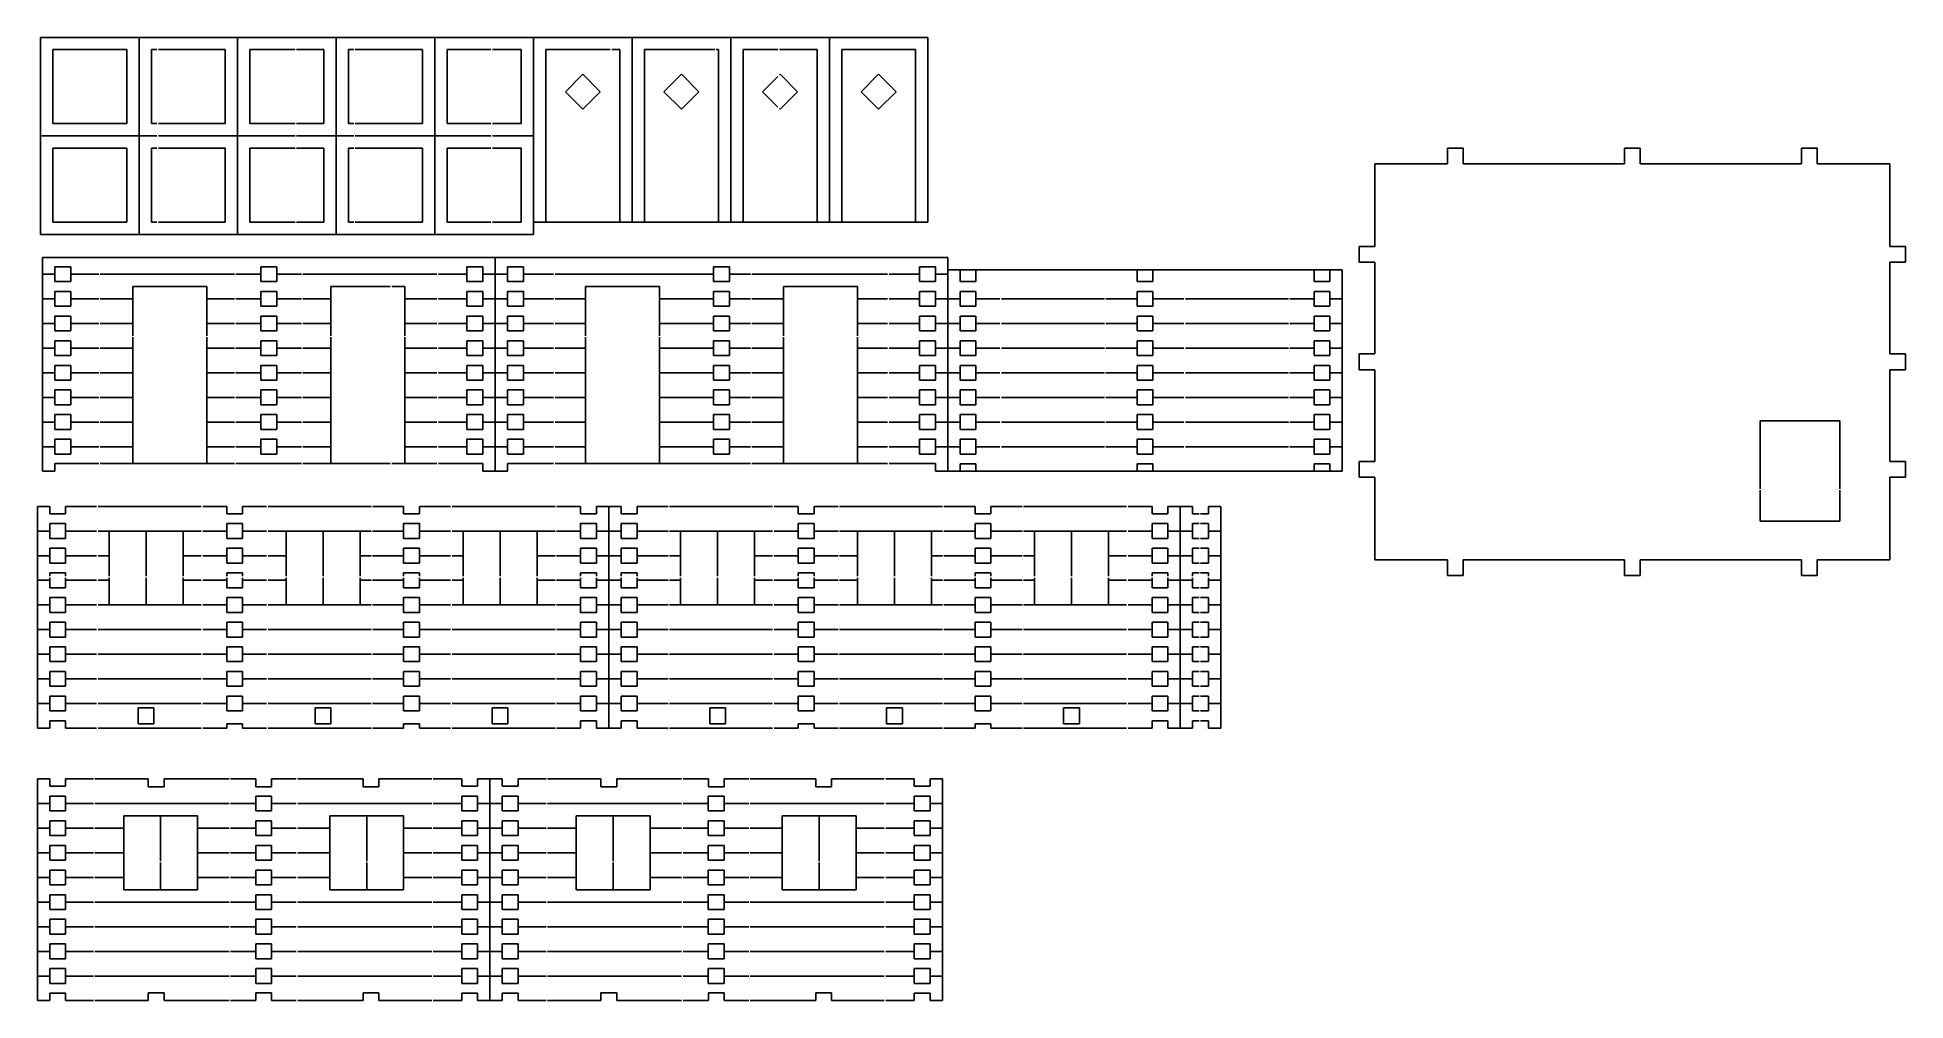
# Model space of a CAD drawing. Extents: x 65 to 444, y -9 to 186.
import ezdxf

# ---------------------------------------------------------------- set-up
doc = ezdxf.new("R2010")
doc.units = 0
doc.layers.get('0').update_dxf_attribs({"linetype": 'CONTINUOUS'})

msp = doc.modelspace()

# ---------------------------------------------------------------- linework, layer by layer
for p, q in [((66.01, 186.27), (66.01, 166.27)), ((66.01, 186.27), (246.01, 186.27)), ((86.01, 166.27), (86.01, 186.27)), ((106.01, 166.27), (106.01, 186.27)), ((126.01, 166.27), (126.01, 186.27)), ((146.01, 186.27), (146.01, 166.27)), ((166.01, 186.27), (166.01, 166.27)), ((186.01, 148.77), (186.01, 186.27)), ((206.01, 148.77), (206.01, 186.27)), ((226.01, 148.77), (226.01, 186.27)), ((246.01, 148.77), (246.01, 186.27)), ((68.51, 168.77), (68.51, 183.77)), ((68.51, 183.77), (83.51, 183.77)), ((83.51, 183.77), (83.51, 168.77)), ((88.51, 168.77), (88.51, 183.77)), ((88.51, 183.77), (89.65, 183.77)), ((89.95, 183.77), (103.51, 183.77)), ((103.51, 183.77), (103.51, 168.77)), ((108.51, 168.77), (108.51, 183.77)), ((108.51, 183.77), (117.67, 183.77)), ((117.97, 183.77), (123.51, 183.77)), ((123.51, 183.77), (123.51, 168.77)), ((128.51, 183.77), (128.51, 168.77)), ((129.57, 183.77), (128.51, 183.77)), ((143.51, 183.77), (129.87, 183.77)), ((143.51, 168.77), (143.51, 183.77)), ((148.51, 183.77), (148.51, 168.77)), ((157.37, 183.77), (148.51, 183.77)), ((163.51, 183.77), (157.67, 183.77)), ((163.51, 168.77), (163.51, 183.77)), ((168.51, 183.77), (168.51, 148.77)), ((168.51, 183.77), (181.59, 183.77)), ((181.89, 183.77), (183.51, 183.77)), ((183.51, 183.77), (183.51, 148.77)), ((188.51, 183.77), (188.51, 148.77)), ((188.51, 183.77), (202.79, 183.77)), ((203.09, 183.77), (203.51, 183.77)), ((203.51, 183.77), (203.51, 148.77)), ((208.51, 183.77), (215.57, 183.77)), ((208.51, 183.77), (208.51, 148.77)), ((215.87, 183.77), (223.51, 183.77)), ((223.51, 183.77), (223.51, 148.77)), ((228.51, 183.77), (228.51, 148.77)), ((243.51, 183.77), (228.51, 183.77)), ((243.51, 183.77), (243.51, 148.77)), ((172.47, 175.23), (176.01, 178.77)), ((176.01, 178.77), (179.54, 175.23)), ((192.47, 175.23), (196.01, 178.77)), ((196.01, 178.77), (199.54, 175.23)), ((212.47, 175.23), (215.57, 178.33)), ((215.87, 178.63), (216.01, 178.77)), ((216.01, 178.77), (219.54, 175.23)), ((236.01, 178.77), (232.47, 175.23)), ((239.54, 175.23), (236.01, 178.77)), ((176.01, 171.7), (172.47, 175.23)), ((179.54, 175.23), (176.01, 171.7)), ((196.01, 171.7), (192.47, 175.23)), ((199.54, 175.23), (196.01, 171.7)), ((215.57, 172.13), (212.47, 175.23)), ((219.54, 175.23), (216.01, 171.7)), ((232.47, 175.23), (236.01, 171.7)), ((236.01, 171.7), (239.54, 175.23)), ((216.01, 171.7), (215.87, 171.83)), ((83.51, 168.77), (68.51, 168.77)), ((89.65, 168.77), (88.51, 168.77)), ((103.51, 168.77), (89.95, 168.77)), ((117.67, 168.77), (108.51, 168.77)), ((123.51, 168.77), (117.97, 168.77)), ((128.51, 168.77), (129.57, 168.77)), ((129.87, 168.77), (143.51, 168.77)), ((148.51, 168.77), (157.37, 168.77)), ((157.67, 168.77), (163.51, 168.77)), ((66.01, 146.27), (66.01, 166.27)), ((66.28, 166.27), (86.01, 166.27)), ((68.51, 148.77), (68.51, 163.77)), ((68.51, 163.77), (83.51, 163.77)), ((83.51, 163.77), (83.51, 148.77)), ((86.01, 166.27), (89.65, 166.27)), ((86.01, 146.27), (86.01, 166.27)), ((88.51, 148.77), (88.51, 163.77)), ((88.51, 163.77), (89.65, 163.77)), ((89.95, 166.27), (106.01, 166.27)), ((89.95, 163.77), (103.51, 163.77)), ((103.51, 163.77), (103.51, 148.77)), ((106.01, 146.27), (106.01, 166.27)), ((106.01, 166.27), (117.67, 166.27)), ((108.51, 148.77), (108.51, 163.77)), ((108.51, 163.77), (117.67, 163.77)), ((117.97, 166.27), (126.01, 166.27)), ((117.97, 163.77), (123.51, 163.77)), ((123.51, 163.77), (123.51, 148.77)), ((126.01, 146.27), (126.01, 166.27)), ((126.01, 166.27), (129.57, 166.27)), ((128.51, 148.77), (128.51, 163.77)), ((128.51, 163.77), (129.57, 163.77)), ((129.87, 166.27), (146.01, 166.27)), ((129.87, 163.77), (143.51, 163.77)), ((143.51, 163.77), (143.51, 148.77)), ((146.01, 146.27), (146.01, 166.27)), ((146.01, 166.27), (157.37, 166.27)), ((148.51, 148.77), (148.51, 163.77)), ((148.51, 163.77), (157.37, 163.77)), ((157.67, 166.27), (166.01, 166.27)), ((157.67, 163.77), (163.51, 163.77)), ((163.51, 163.77), (163.51, 148.77)), ((166.01, 146.27), (166.01, 166.27)), ((351.37, 163.81), (351.37, 160.61)), ((354.57, 163.81), (351.37, 163.81)), ((354.57, 160.61), (354.57, 163.81)), ((387.26, 160.61), (387.26, 163.81)), ((387.26, 163.81), (390.46, 163.81)), ((390.46, 163.81), (390.46, 160.61)), ((423.15, 160.61), (423.15, 163.81)), ((423.15, 163.81), (426.35, 163.81)), ((426.35, 163.81), (426.35, 160.61)), ((336.63, 143.83), (336.63, 160.61)), ((351.37, 160.61), (336.63, 160.61)), ((387.26, 160.61), (354.57, 160.61)), ((423.15, 160.61), (390.46, 160.61)), ((441.08, 160.61), (426.35, 160.61)), ((441.08, 143.83), (441.08, 160.61)), ((83.51, 148.77), (68.51, 148.77)), ((89.65, 148.77), (88.51, 148.77)), ((103.51, 148.77), (89.95, 148.77)), ((117.67, 148.77), (108.51, 148.77)), ((123.51, 148.77), (117.97, 148.77)), ((129.57, 148.77), (128.51, 148.77)), ((143.51, 148.77), (129.87, 148.77)), ((157.37, 148.77), (148.51, 148.77)), ((163.51, 148.77), (157.67, 148.77)), ((246.01, 148.77), (166.01, 148.77)), ((66.01, 146.27), (166.01, 146.27)), ((66.46, 141.63), (250.02, 141.63)), ((66.46, 141.63), (66.46, 98.23)), ((158.24, 98.23), (158.24, 141.63)), ((250.02, 141.63), (250.02, 98.23)), ((333.43, 140.63), (333.43, 143.83)), ((333.43, 143.83), (336.63, 143.83)), ((336.63, 140.63), (333.43, 140.63)), ((336.63, 122.04), (336.63, 140.63)), ((444.28, 143.83), (441.08, 143.83)), ((441.08, 122.04), (441.08, 140.63)), ((441.08, 140.63), (444.28, 140.63)), ((444.28, 140.63), (444.28, 143.83)), ((66.46, 138.23), (68.96, 138.23)), ((72.18, 139.73), (68.96, 139.73)), ((68.96, 139.73), (68.96, 138.23)), ((68.96, 136.73), (68.96, 138.23)), ((72.18, 136.73), (68.96, 136.73)), ((72.18, 138.23), (72.18, 139.73)), ((72.18, 138.23), (72.18, 136.73)), ((72.18, 138.23), (77.83, 138.23)), ((78.13, 138.23), (105.35, 138.23)), ((105.65, 138.23), (110.74, 138.23)), ((110.74, 138.23), (110.74, 139.73)), ((110.74, 139.73), (113.96, 139.73)), ((110.74, 138.23), (110.74, 136.73)), ((110.74, 136.73), (113.96, 136.73)), ((113.96, 139.73), (113.96, 138.23)), ((113.96, 136.73), (113.96, 138.23)), ((113.96, 138.23), (118.95, 138.23)), ((119.25, 138.23), (146.44, 138.23)), ((146.74, 138.23), (152.52, 138.23)), ((152.52, 138.23), (152.52, 139.73)), ((152.52, 139.73), (155.74, 139.73)), ((152.52, 138.23), (152.52, 136.73)), ((152.52, 136.73), (155.74, 136.73)), ((155.74, 139.73), (155.74, 138.23)), ((155.74, 136.73), (155.74, 138.23)), ((158.24, 138.23), (155.74, 138.23)), ((158.24, 138.23), (160.74, 138.23)), ((163.96, 139.73), (160.74, 139.73)), ((160.74, 139.73), (160.74, 138.23)), ((160.74, 136.73), (160.74, 138.23)), ((163.96, 136.73), (160.74, 136.73)), ((163.96, 138.23), (163.96, 139.73)), ((163.96, 138.23), (163.96, 136.73)), ((163.96, 138.23), (170.1, 138.23)), ((170.4, 138.23), (202.52, 138.23)), ((202.52, 138.23), (202.52, 139.73)), ((202.52, 139.73), (205.74, 139.73)), ((202.52, 138.23), (202.52, 136.73)), ((202.52, 136.73), (205.74, 136.73)), ((205.74, 139.73), (205.74, 138.23)), ((205.74, 136.73), (205.74, 138.23)), ((205.74, 138.23), (210.02, 138.23)), ((210.32, 138.23), (237.83, 138.23)), ((238.13, 138.23), (244.3, 138.23)), ((244.3, 138.23), (244.3, 139.73)), ((244.3, 139.73), (247.52, 139.73)), ((244.3, 138.23), (244.3, 136.73)), ((244.3, 136.73), (247.52, 136.73)), ((247.52, 139.73), (247.52, 138.23)), ((247.52, 136.73), (247.52, 138.23)), ((250.02, 138.23), (247.52, 138.23)), ((250.02, 139.13), (330.02, 139.13)), ((252.52, 136.73), (252.52, 139.13)), ((255.74, 136.73), (252.52, 136.73)), ((255.74, 139.13), (255.74, 136.73)), ((288.41, 139.13), (288.41, 136.73)), ((288.41, 136.73), (291.63, 136.73)), ((291.63, 139.13), (291.63, 136.73)), ((324.3, 139.13), (324.3, 136.73)), ((324.3, 136.73), (327.52, 136.73)), ((327.52, 136.73), (327.52, 139.13)), ((330.02, 139.13), (330.02, 98.23)), ((66.46, 133.23), (68.96, 133.23)), ((72.18, 134.73), (68.96, 134.73)), ((68.96, 134.73), (68.96, 133.23)), ((68.96, 131.73), (68.96, 133.23)), ((72.18, 133.23), (72.18, 134.73)), ((72.18, 133.23), (72.18, 131.73)), ((72.18, 133.23), (77.83, 133.23)), ((78.13, 133.23), (84.76, 133.23)), ((84.76, 135.73), (99.76, 135.73)), ((84.76, 125.72), (84.76, 135.73)), ((99.76, 135.73), (99.76, 125.72)), ((99.76, 133.23), (105.35, 133.23)), ((105.65, 133.23), (110.74, 133.23)), ((110.74, 133.23), (110.74, 134.73)), ((110.74, 134.73), (113.96, 134.73)), ((110.74, 133.23), (110.74, 131.73)), ((113.96, 134.73), (113.96, 133.23)), ((113.96, 131.73), (113.96, 133.23)), ((113.96, 133.23), (118.95, 133.23)), ((119.25, 133.23), (124.93, 133.23)), ((124.93, 135.73), (124.93, 125.72)), ((136.97, 135.73), (124.93, 135.73)), ((139.93, 135.73), (137.27, 135.73)), ((139.93, 125.72), (139.93, 135.73)), ((139.93, 133.23), (146.44, 133.23)), ((146.74, 133.23), (152.52, 133.23)), ((152.52, 133.23), (152.52, 134.73)), ((152.52, 134.73), (155.74, 134.73)), ((152.52, 133.23), (152.52, 131.73)), ((155.74, 134.73), (155.74, 133.23)), ((155.74, 131.73), (155.74, 133.23)), ((158.24, 133.23), (155.74, 133.23)), ((158.24, 133.23), (160.74, 133.23)), ((163.96, 134.73), (160.74, 134.73)), ((160.74, 134.73), (160.74, 133.23)), ((160.74, 131.73), (160.74, 133.23)), ((163.96, 133.23), (163.96, 134.73)), ((163.96, 133.23), (163.96, 131.73)), ((163.96, 133.23), (170.1, 133.23)), ((170.4, 133.23), (176.54, 133.23)), ((176.54, 135.73), (191.54, 135.73)), ((176.54, 125.72), (176.54, 135.73)), ((191.54, 135.73), (191.54, 125.72)), ((191.54, 133.23), (202.52, 133.23)), ((202.52, 133.23), (202.52, 134.73)), ((202.52, 134.73), (205.74, 134.73)), ((202.52, 133.23), (202.52, 131.73)), ((205.74, 134.73), (205.74, 133.23)), ((205.74, 131.73), (205.74, 133.23)), ((205.74, 133.23), (210.02, 133.23)), ((210.32, 133.23), (216.71, 133.23)), ((231.71, 135.73), (216.71, 135.73)), ((216.71, 135.73), (216.71, 125.72)), ((231.71, 125.72), (231.71, 135.73)), ((231.71, 133.23), (237.83, 133.23)), ((238.13, 133.23), (244.3, 133.23)), ((244.3, 133.23), (244.3, 134.73)), ((244.3, 134.73), (247.52, 134.73)), ((244.3, 133.23), (244.3, 131.73)), ((247.52, 134.73), (247.52, 133.23)), ((247.52, 131.73), (247.52, 133.23)), ((250.02, 133.23), (247.52, 133.23)), ((252.52, 133.23), (250.02, 133.23)), ((255.74, 134.73), (252.52, 134.73)), ((252.52, 134.73), (252.52, 133.23)), ((252.52, 131.73), (252.52, 133.23)), ((255.74, 133.23), (255.74, 134.73)), ((255.74, 133.23), (255.74, 131.73)), ((255.74, 133.23), (260.61, 133.23)), ((260.91, 133.23), (281.81, 133.23)), ((282.11, 133.23), (288.41, 133.23)), ((288.41, 133.23), (288.41, 134.73)), ((288.41, 134.73), (291.63, 134.73)), ((288.41, 133.23), (288.41, 131.73)), ((291.63, 133.23), (291.63, 134.73)), ((291.63, 133.23), (291.63, 131.73)), ((297.93, 133.23), (291.63, 133.23)), ((319.13, 133.23), (298.23, 133.23)), ((324.3, 133.23), (319.43, 133.23)), ((324.3, 133.23), (324.3, 134.73)), ((324.3, 134.73), (327.52, 134.73)), ((324.3, 133.23), (324.3, 131.73)), ((327.52, 134.73), (327.52, 133.23)), ((327.52, 131.73), (327.52, 133.23)), ((327.52, 133.23), (330.02, 133.23)), ((72.18, 131.73), (68.96, 131.73)), ((72.18, 129.73), (68.96, 129.73)), ((68.96, 129.73), (68.96, 128.23)), ((72.18, 128.23), (72.18, 129.73)), ((110.74, 131.73), (113.96, 131.73)), ((110.74, 128.23), (110.74, 129.73)), ((110.74, 129.73), (113.96, 129.73)), ((113.96, 129.73), (113.96, 128.23)), ((152.52, 131.73), (155.74, 131.73)), ((152.52, 128.23), (152.52, 129.73)), ((152.52, 129.73), (155.74, 129.73)), ((155.74, 129.73), (155.74, 128.23)), ((163.96, 131.73), (160.74, 131.73)), ((163.96, 129.73), (160.74, 129.73)), ((160.74, 129.73), (160.74, 128.23)), ((163.96, 128.23), (163.96, 129.73)), ((202.52, 131.73), (205.74, 131.73)), ((202.52, 128.23), (202.52, 129.73)), ((202.52, 129.73), (205.74, 129.73)), ((205.74, 129.73), (205.74, 128.23)), ((244.3, 131.73), (247.52, 131.73)), ((244.3, 128.23), (244.3, 129.73)), ((244.3, 129.73), (247.52, 129.73)), ((247.52, 129.73), (247.52, 128.23)), ((255.74, 131.73), (252.52, 131.73)), ((255.74, 129.73), (252.52, 129.73)), ((252.52, 129.73), (252.52, 128.23)), ((255.74, 128.23), (255.74, 129.73)), ((288.41, 131.73), (291.63, 131.73)), ((288.41, 128.23), (288.41, 129.73)), ((288.41, 129.73), (291.63, 129.73)), ((291.63, 128.23), (291.63, 129.73)), ((324.3, 131.73), (327.52, 131.73)), ((324.3, 128.23), (324.3, 129.73)), ((324.3, 129.73), (327.52, 129.73)), ((327.52, 129.73), (327.52, 128.23)), ((66.46, 128.23), (68.96, 128.23)), ((68.96, 126.73), (68.96, 128.23)), ((72.18, 126.73), (68.96, 126.73)), ((72.18, 128.23), (72.18, 126.73)), ((72.18, 128.23), (77.83, 128.23)), ((78.13, 128.23), (84.76, 128.23)), ((84.76, 99.83), (84.76, 125.42)), ((99.76, 128.23), (105.35, 128.23)), ((99.76, 125.42), (99.76, 99.83)), ((105.65, 128.23), (110.74, 128.23)), ((110.74, 128.23), (110.74, 126.73)), ((110.74, 126.73), (113.96, 126.73)), ((113.96, 126.73), (113.96, 128.23)), ((113.96, 128.23), (118.95, 128.23)), ((119.25, 128.23), (124.93, 128.23)), ((124.93, 125.42), (124.93, 99.83)), ((139.93, 128.23), (146.44, 128.23)), ((139.93, 99.83), (139.93, 125.42)), ((146.74, 128.23), (152.52, 128.23)), ((152.52, 128.23), (152.52, 126.73)), ((152.52, 126.73), (155.74, 126.73)), ((155.74, 126.73), (155.74, 128.23)), ((158.24, 128.23), (155.74, 128.23)), ((158.24, 128.23), (160.74, 128.23)), ((160.74, 126.73), (160.74, 128.23)), ((163.96, 126.73), (160.74, 126.73)), ((163.96, 128.23), (163.96, 126.73)), ((163.96, 128.23), (170.1, 128.23)), ((170.4, 128.23), (176.54, 128.23)), ((176.54, 99.83), (176.54, 125.42)), ((191.54, 128.23), (202.52, 128.23)), ((191.54, 125.42), (191.54, 99.83)), ((202.52, 128.23), (202.52, 126.73)), ((202.52, 126.73), (205.74, 126.73)), ((205.74, 126.73), (205.74, 128.23)), ((205.74, 128.23), (210.02, 128.23)), ((210.32, 128.23), (216.71, 128.23)), ((216.71, 125.42), (216.71, 99.83)), ((231.71, 128.23), (237.83, 128.23)), ((231.71, 99.83), (231.71, 125.42)), ((238.13, 128.23), (244.3, 128.23)), ((244.3, 128.23), (244.3, 126.73)), ((244.3, 126.73), (247.52, 126.73)), ((247.52, 126.73), (247.52, 128.23)), ((250.02, 128.23), (247.52, 128.23)), ((252.52, 128.23), (250.02, 128.23)), ((252.52, 126.73), (252.52, 128.23)), ((255.74, 126.73), (252.52, 126.73)), ((255.74, 128.23), (255.74, 126.73)), ((255.74, 128.23), (260.61, 128.23)), ((260.91, 128.23), (281.81, 128.23)), ((282.11, 128.23), (288.41, 128.23)), ((288.41, 128.23), (288.41, 126.73)), ((288.41, 126.73), (291.63, 126.73)), ((291.63, 128.23), (291.63, 126.73)), ((297.93, 128.23), (291.63, 128.23)), ((319.13, 128.23), (298.23, 128.23)), ((324.3, 128.23), (319.43, 128.23)), ((324.3, 128.23), (324.3, 126.73)), ((324.3, 126.73), (327.52, 126.73)), ((327.52, 126.73), (327.52, 128.23)), ((327.52, 128.23), (330.02, 128.23)), ((66.46, 123.23), (68.96, 123.23)), ((72.18, 124.73), (68.96, 124.73)), ((68.96, 124.73), (68.96, 123.23)), ((68.96, 121.73), (68.96, 123.23)), ((72.18, 121.73), (68.96, 121.73)), ((72.18, 123.23), (72.18, 124.73)), ((72.18, 123.23), (72.18, 121.73)), ((72.18, 123.23), (77.83, 123.23)), ((78.13, 123.23), (84.76, 123.23)), ((99.76, 123.23), (105.35, 123.23)), ((105.65, 123.23), (110.74, 123.23)), ((110.74, 123.23), (110.74, 124.73)), ((110.74, 124.73), (113.96, 124.73)), ((110.74, 123.23), (110.74, 121.73)), ((110.74, 121.73), (113.96, 121.73)), ((113.96, 124.73), (113.96, 123.23)), ((113.96, 121.73), (113.96, 123.23)), ((113.96, 123.23), (118.95, 123.23)), ((119.25, 123.23), (124.93, 123.23)), ((139.93, 123.23), (146.44, 123.23)), ((146.74, 123.23), (152.52, 123.23)), ((152.52, 123.23), (152.52, 124.73)), ((152.52, 124.73), (155.74, 124.73)), ((152.52, 123.23), (152.52, 121.73)), ((152.52, 121.73), (155.74, 121.73)), ((155.74, 124.73), (155.74, 123.23)), ((155.74, 121.73), (155.74, 123.23)), ((158.24, 123.23), (155.74, 123.23)), ((158.24, 123.23), (160.74, 123.23)), ((163.96, 124.73), (160.74, 124.73)), ((160.74, 124.73), (160.74, 123.23)), ((160.74, 121.73), (160.74, 123.23)), ((163.96, 121.73), (160.74, 121.73)), ((163.96, 123.23), (163.96, 124.73)), ((163.96, 123.23), (163.96, 121.73)), ((163.96, 123.23), (170.1, 123.23)), ((170.4, 123.23), (176.54, 123.23)), ((191.54, 123.23), (202.52, 123.23)), ((202.52, 123.23), (202.52, 124.73)), ((202.52, 124.73), (205.74, 124.73)), ((202.52, 123.23), (202.52, 121.73)), ((202.52, 121.73), (205.74, 121.73)), ((205.74, 124.73), (205.74, 123.23)), ((205.74, 121.73), (205.74, 123.23)), ((205.74, 123.23), (210.02, 123.23)), ((210.32, 123.23), (216.71, 123.23)), ((231.71, 123.23), (237.83, 123.23)), ((238.13, 123.23), (244.3, 123.23)), ((244.3, 123.23), (244.3, 124.73)), ((244.3, 124.73), (247.52, 124.73)), ((244.3, 123.23), (244.3, 121.73)), ((244.3, 121.73), (247.52, 121.73)), ((247.52, 124.73), (247.52, 123.23)), ((247.52, 121.73), (247.52, 123.23)), ((250.02, 123.23), (247.52, 123.23)), ((252.52, 123.23), (250.02, 123.23)), ((255.74, 124.73), (252.52, 124.73)), ((252.52, 124.73), (252.52, 123.23)), ((252.52, 121.73), (252.52, 123.23)), ((255.74, 121.73), (252.52, 121.73)), ((255.74, 123.23), (255.74, 124.73)), ((255.74, 123.23), (255.74, 121.73)), ((255.74, 123.23), (260.61, 123.23)), ((260.91, 123.23), (281.81, 123.23)), ((282.11, 123.23), (288.41, 123.23)), ((288.41, 123.23), (288.41, 124.73)), ((288.41, 124.73), (291.63, 124.73)), ((288.41, 123.23), (288.41, 121.73)), ((288.41, 121.73), (291.63, 121.73)), ((291.63, 123.23), (291.63, 124.73)), ((291.63, 123.23), (291.63, 121.73)), ((297.93, 123.23), (291.63, 123.23)), ((319.13, 123.23), (298.23, 123.23)), ((324.3, 123.23), (319.43, 123.23)), ((324.3, 123.23), (324.3, 124.73)), ((324.3, 124.73), (327.52, 124.73)), ((324.3, 123.23), (324.3, 121.73)), ((324.3, 121.73), (327.52, 121.73)), ((327.52, 124.73), (327.52, 123.23)), ((327.52, 121.73), (327.52, 123.23)), ((327.52, 123.23), (330.02, 123.23)), ((333.43, 118.84), (333.43, 122.04)), ((333.43, 122.04), (336.63, 122.04)), ((444.28, 122.04), (441.08, 122.04)), ((444.28, 118.84), (444.28, 122.04)), ((66.46, 118.23), (68.96, 118.23)), ((72.18, 119.73), (68.96, 119.73)), ((68.96, 119.73), (68.96, 118.23)), ((68.96, 116.73), (68.96, 118.23)), ((72.18, 118.23), (72.18, 119.73)), ((72.18, 118.23), (72.18, 116.73)), ((72.18, 118.23), (77.83, 118.23)), ((78.13, 118.23), (84.76, 118.23)), ((99.76, 118.23), (105.35, 118.23)), ((105.65, 118.23), (110.74, 118.23)), ((110.74, 118.23), (110.74, 119.73)), ((110.74, 119.73), (113.96, 119.73)), ((110.74, 118.23), (110.74, 116.73)), ((113.96, 119.73), (113.96, 118.23)), ((113.96, 116.73), (113.96, 118.23)), ((113.96, 118.23), (118.95, 118.23)), ((119.25, 118.23), (124.93, 118.23)), ((139.93, 118.23), (146.44, 118.23)), ((146.74, 118.23), (152.52, 118.23)), ((152.52, 118.23), (152.52, 119.73)), ((152.52, 119.73), (155.74, 119.73)), ((152.52, 118.23), (152.52, 116.73)), ((155.74, 119.73), (155.74, 118.23)), ((155.74, 116.73), (155.74, 118.23)), ((158.24, 118.23), (155.74, 118.23)), ((158.24, 118.23), (160.74, 118.23)), ((163.96, 119.73), (160.74, 119.73)), ((160.74, 119.73), (160.74, 118.23)), ((160.74, 116.73), (160.74, 118.23)), ((163.96, 118.23), (163.96, 119.73)), ((163.96, 118.23), (163.96, 116.73)), ((163.96, 118.23), (170.1, 118.23)), ((170.4, 118.23), (176.54, 118.23)), ((191.54, 118.23), (202.52, 118.23)), ((202.52, 118.23), (202.52, 119.73)), ((202.52, 119.73), (205.74, 119.73)), ((202.52, 118.23), (202.52, 116.73)), ((205.74, 119.73), (205.74, 118.23)), ((205.74, 116.73), (205.74, 118.23)), ((205.74, 118.23), (210.02, 118.23)), ((210.32, 118.23), (216.71, 118.23)), ((231.71, 118.23), (237.83, 118.23)), ((238.13, 118.23), (244.3, 118.23)), ((244.3, 118.23), (244.3, 119.73)), ((244.3, 119.73), (247.52, 119.73)), ((244.3, 118.23), (244.3, 116.73)), ((247.52, 119.73), (247.52, 118.23)), ((247.52, 116.73), (247.52, 118.23)), ((250.02, 118.23), (247.52, 118.23)), ((252.52, 118.23), (250.02, 118.23)), ((255.74, 119.73), (252.52, 119.73)), ((252.52, 119.73), (252.52, 118.23)), ((252.52, 116.73), (252.52, 118.23)), ((255.74, 118.23), (255.74, 119.73)), ((255.74, 118.23), (255.74, 116.73)), ((255.74, 118.23), (260.61, 118.23)), ((260.91, 118.23), (281.81, 118.23)), ((282.11, 118.23), (288.41, 118.23)), ((288.41, 118.23), (288.41, 119.73)), ((288.41, 119.73), (291.63, 119.73)), ((288.41, 118.23), (288.41, 116.73)), ((291.63, 118.23), (291.63, 119.73)), ((291.63, 118.23), (291.63, 116.73)), ((297.93, 118.23), (291.63, 118.23)), ((319.13, 118.23), (298.23, 118.23)), ((324.3, 118.23), (319.43, 118.23)), ((324.3, 118.23), (324.3, 119.73)), ((324.3, 119.73), (327.52, 119.73)), ((324.3, 118.23), (324.3, 116.73)), ((327.52, 119.73), (327.52, 118.23)), ((327.52, 116.73), (327.52, 118.23)), ((327.52, 118.23), (330.02, 118.23)), ((336.63, 118.84), (333.43, 118.84)), ((336.63, 100.25), (336.63, 118.84)), ((441.08, 100.25), (441.08, 118.84)), ((441.08, 118.84), (444.28, 118.84)), ((72.18, 116.73), (68.96, 116.73)), ((72.18, 114.73), (68.96, 114.73)), ((68.96, 114.73), (68.96, 113.23)), ((72.18, 113.23), (72.18, 114.73)), ((110.74, 116.73), (113.96, 116.73)), ((110.74, 113.23), (110.74, 114.73)), ((110.74, 114.73), (113.96, 114.73)), ((113.96, 114.73), (113.96, 113.23)), ((152.52, 116.73), (155.74, 116.73)), ((152.52, 113.23), (152.52, 114.73)), ((152.52, 114.73), (155.74, 114.73)), ((155.74, 114.73), (155.74, 113.23)), ((163.96, 116.73), (160.74, 116.73)), ((163.96, 114.73), (160.74, 114.73)), ((160.74, 114.73), (160.74, 113.23)), ((163.96, 113.23), (163.96, 114.73)), ((202.52, 116.73), (205.74, 116.73)), ((202.52, 113.23), (202.52, 114.73)), ((202.52, 114.73), (205.74, 114.73)), ((205.74, 114.73), (205.74, 113.23)), ((244.3, 116.73), (247.52, 116.73)), ((244.3, 113.23), (244.3, 114.73)), ((244.3, 114.73), (247.52, 114.73)), ((247.52, 114.73), (247.52, 113.23)), ((255.74, 116.73), (252.52, 116.73)), ((255.74, 114.73), (252.52, 114.73)), ((252.52, 114.73), (252.52, 113.23)), ((255.74, 113.23), (255.74, 114.73)), ((288.41, 116.73), (291.63, 116.73)), ((288.41, 113.23), (288.41, 114.73)), ((288.41, 114.73), (291.63, 114.73)), ((291.63, 113.23), (291.63, 114.73)), ((324.3, 116.73), (327.52, 116.73)), ((324.3, 113.23), (324.3, 114.73)), ((324.3, 114.73), (327.52, 114.73)), ((327.52, 114.73), (327.52, 113.23)), ((66.46, 113.23), (68.96, 113.23)), ((68.96, 111.73), (68.96, 113.23)), ((72.18, 111.73), (68.96, 111.73)), ((72.18, 113.23), (72.18, 111.73)), ((72.18, 113.23), (77.83, 113.23)), ((78.13, 113.23), (84.76, 113.23)), ((99.76, 113.23), (105.35, 113.23)), ((105.65, 113.23), (110.74, 113.23)), ((110.74, 113.23), (110.74, 111.73)), ((110.74, 111.73), (113.96, 111.73)), ((113.96, 111.73), (113.96, 113.23)), ((113.96, 113.23), (118.95, 113.23)), ((119.25, 113.23), (124.93, 113.23)), ((139.93, 113.23), (146.44, 113.23)), ((146.74, 113.23), (152.52, 113.23)), ((152.52, 113.23), (152.52, 111.73)), ((152.52, 111.73), (155.74, 111.73)), ((155.74, 111.73), (155.74, 113.23)), ((158.24, 113.23), (155.74, 113.23)), ((158.24, 113.23), (160.74, 113.23)), ((160.74, 111.73), (160.74, 113.23)), ((163.96, 111.73), (160.74, 111.73)), ((163.96, 113.23), (163.96, 111.73)), ((163.96, 113.23), (170.1, 113.23)), ((170.4, 113.23), (176.54, 113.23)), ((191.54, 113.23), (202.52, 113.23)), ((202.52, 113.23), (202.52, 111.73)), ((202.52, 111.73), (205.74, 111.73)), ((205.74, 111.73), (205.74, 113.23)), ((205.74, 113.23), (210.02, 113.23)), ((210.32, 113.23), (216.71, 113.23)), ((231.71, 113.23), (237.83, 113.23)), ((238.13, 113.23), (244.3, 113.23)), ((244.3, 113.23), (244.3, 111.73)), ((244.3, 111.73), (247.52, 111.73)), ((247.52, 111.73), (247.52, 113.23)), ((250.02, 113.23), (247.52, 113.23)), ((252.52, 113.23), (250.02, 113.23)), ((252.52, 111.73), (252.52, 113.23)), ((255.74, 111.73), (252.52, 111.73)), ((255.74, 113.23), (255.74, 111.73)), ((255.74, 113.23), (260.61, 113.23)), ((260.91, 113.23), (281.81, 113.23)), ((282.11, 113.23), (288.41, 113.23)), ((288.41, 113.23), (288.41, 111.73)), ((288.41, 111.73), (291.63, 111.73)), ((291.63, 113.23), (291.63, 111.73)), ((297.93, 113.23), (291.63, 113.23)), ((319.13, 113.23), (298.23, 113.23)), ((324.3, 113.23), (319.43, 113.23)), ((324.3, 113.23), (324.3, 111.73)), ((324.3, 111.73), (327.52, 111.73)), ((327.52, 111.73), (327.52, 113.23)), ((327.52, 113.23), (330.02, 113.23)), ((66.46, 108.23), (68.96, 108.23)), ((72.18, 109.73), (68.96, 109.73)), ((68.96, 109.73), (68.96, 108.23)), ((68.96, 106.73), (68.96, 108.23)), ((72.18, 106.73), (68.96, 106.73)), ((72.18, 108.23), (72.18, 109.73)), ((72.18, 108.23), (72.18, 106.73)), ((72.18, 108.23), (77.83, 108.23)), ((78.13, 108.23), (84.76, 108.23)), ((99.76, 108.23), (105.35, 108.23)), ((105.65, 108.23), (110.74, 108.23)), ((110.74, 108.23), (110.74, 109.73)), ((110.74, 109.73), (113.96, 109.73)), ((110.74, 108.23), (110.74, 106.73)), ((110.74, 106.73), (113.96, 106.73)), ((113.96, 109.73), (113.96, 108.23)), ((113.96, 106.73), (113.96, 108.23)), ((113.96, 108.23), (118.95, 108.23)), ((119.25, 108.23), (124.93, 108.23)), ((139.93, 108.23), (146.44, 108.23)), ((146.74, 108.23), (152.52, 108.23)), ((152.52, 108.23), (152.52, 109.73)), ((152.52, 109.73), (155.74, 109.73)), ((152.52, 108.23), (152.52, 106.73)), ((152.52, 106.73), (155.74, 106.73)), ((155.74, 109.73), (155.74, 108.23)), ((155.74, 106.73), (155.74, 108.23)), ((158.24, 108.23), (155.74, 108.23)), ((158.24, 108.23), (160.74, 108.23)), ((163.96, 109.73), (160.74, 109.73)), ((160.74, 109.73), (160.74, 108.23)), ((160.74, 106.73), (160.74, 108.23)), ((163.96, 106.73), (160.74, 106.73)), ((163.96, 108.23), (163.96, 109.73)), ((163.96, 108.23), (163.96, 106.73)), ((163.96, 108.23), (170.1, 108.23)), ((170.4, 108.23), (176.54, 108.23)), ((191.54, 108.23), (202.52, 108.23)), ((202.52, 108.23), (202.52, 109.73)), ((202.52, 109.73), (205.74, 109.73)), ((202.52, 108.23), (202.52, 106.73)), ((202.52, 106.73), (205.74, 106.73)), ((205.74, 109.73), (205.74, 108.23)), ((205.74, 106.73), (205.74, 108.23)), ((205.74, 108.23), (210.02, 108.23)), ((210.32, 108.23), (216.71, 108.23)), ((231.71, 108.23), (237.83, 108.23)), ((238.13, 108.23), (244.3, 108.23)), ((244.3, 108.23), (244.3, 109.73)), ((244.3, 109.73), (247.52, 109.73)), ((244.3, 108.23), (244.3, 106.73)), ((244.3, 106.73), (247.52, 106.73)), ((247.52, 109.73), (247.52, 108.23)), ((247.52, 106.73), (247.52, 108.23)), ((250.02, 108.23), (247.52, 108.23)), ((252.52, 108.23), (250.02, 108.23)), ((255.74, 109.73), (252.52, 109.73)), ((252.52, 109.73), (252.52, 108.23)), ((252.52, 106.73), (252.52, 108.23)), ((255.74, 106.73), (252.52, 106.73)), ((255.74, 108.23), (255.74, 109.73)), ((255.74, 108.23), (255.74, 106.73)), ((255.74, 108.23), (260.61, 108.23)), ((260.91, 108.23), (281.81, 108.23)), ((282.11, 108.23), (288.41, 108.23)), ((288.41, 108.23), (288.41, 109.73)), ((288.41, 109.73), (291.63, 109.73)), ((288.41, 108.23), (288.41, 106.73)), ((288.41, 106.73), (291.63, 106.73)), ((291.63, 108.23), (291.63, 109.73)), ((291.63, 108.23), (291.63, 106.73)), ((297.93, 108.23), (291.63, 108.23)), ((319.13, 108.23), (298.23, 108.23)), ((324.3, 108.23), (319.43, 108.23)), ((324.3, 108.23), (324.3, 109.73)), ((324.3, 109.73), (327.52, 109.73)), ((324.3, 108.23), (324.3, 106.73)), ((324.3, 106.73), (327.52, 106.73)), ((327.52, 109.73), (327.52, 108.23)), ((327.52, 106.73), (327.52, 108.23)), ((327.52, 108.23), (330.02, 108.23)), ((66.46, 103.23), (68.96, 103.23)), ((72.18, 104.73), (68.96, 104.73)), ((68.96, 104.73), (68.96, 103.23)), ((68.96, 101.73), (68.96, 103.23)), ((72.18, 103.23), (72.18, 104.73)), ((72.18, 103.23), (72.18, 101.73)), ((72.18, 103.23), (77.83, 103.23)), ((78.13, 103.23), (84.76, 103.23)), ((99.76, 103.23), (105.35, 103.23)), ((105.65, 103.23), (110.74, 103.23)), ((110.74, 103.23), (110.74, 104.73)), ((110.74, 104.73), (113.96, 104.73)), ((110.74, 103.23), (110.74, 101.73)), ((113.96, 104.73), (113.96, 103.23)), ((113.96, 101.73), (113.96, 103.23)), ((113.96, 103.23), (118.95, 103.23)), ((119.25, 103.23), (124.93, 103.23)), ((139.93, 103.23), (146.44, 103.23)), ((146.74, 103.23), (152.52, 103.23)), ((152.52, 103.23), (152.52, 104.73)), ((152.52, 104.73), (155.74, 104.73)), ((152.52, 103.23), (152.52, 101.73)), ((155.74, 104.73), (155.74, 103.23)), ((155.74, 101.73), (155.74, 103.23)), ((158.24, 103.23), (155.74, 103.23)), ((158.24, 103.23), (160.74, 103.23)), ((163.96, 104.73), (160.74, 104.73)), ((160.74, 104.73), (160.74, 103.23)), ((160.74, 101.73), (160.74, 103.23)), ((163.96, 103.23), (163.96, 104.73)), ((163.96, 103.23), (163.96, 101.73)), ((163.96, 103.23), (170.1, 103.23)), ((170.4, 103.23), (176.54, 103.23)), ((191.54, 103.23), (202.52, 103.23)), ((202.52, 103.23), (202.52, 104.73)), ((202.52, 104.73), (205.74, 104.73)), ((202.52, 103.23), (202.52, 101.73)), ((205.74, 104.73), (205.74, 103.23)), ((205.74, 101.73), (205.74, 103.23)), ((205.74, 103.23), (210.02, 103.23)), ((210.32, 103.23), (216.71, 103.23)), ((231.71, 103.23), (237.83, 103.23)), ((238.13, 103.23), (244.3, 103.23)), ((244.3, 103.23), (244.3, 104.73)), ((244.3, 104.73), (247.52, 104.73)), ((244.3, 103.23), (244.3, 101.73)), ((247.52, 104.73), (247.52, 103.23)), ((247.52, 101.73), (247.52, 103.23)), ((250.02, 103.23), (247.52, 103.23)), ((252.52, 103.23), (250.02, 103.23)), ((255.74, 104.73), (252.52, 104.73)), ((252.52, 104.73), (252.52, 103.23)), ((252.52, 101.73), (252.52, 103.23)), ((255.74, 103.23), (255.74, 104.73)), ((255.74, 103.23), (255.74, 101.73)), ((255.74, 103.23), (260.61, 103.23)), ((260.91, 103.23), (281.81, 103.23)), ((282.11, 103.23), (288.41, 103.23)), ((288.41, 103.23), (288.41, 104.73)), ((288.41, 104.73), (291.63, 104.73)), ((288.41, 103.23), (288.41, 101.73)), ((291.63, 103.23), (291.63, 104.73)), ((291.63, 103.23), (291.63, 101.73)), ((297.93, 103.23), (291.63, 103.23)), ((319.13, 103.23), (298.23, 103.23)), ((324.3, 103.23), (319.43, 103.23)), ((324.3, 103.23), (324.3, 104.73)), ((324.3, 104.73), (327.52, 104.73)), ((324.3, 103.23), (324.3, 101.73)), ((327.52, 104.73), (327.52, 103.23)), ((327.52, 101.73), (327.52, 103.23)), ((327.52, 103.23), (330.02, 103.23)), ((72.18, 101.73), (68.96, 101.73)), ((68.96, 99.83), (77.83, 99.83)), ((68.96, 99.83), (68.96, 98.23)), ((78.13, 99.83), (84.76, 99.83)), ((84.76, 99.83), (105.35, 99.83)), ((105.65, 99.83), (118.95, 99.83)), ((110.74, 101.73), (113.96, 101.73)), ((119.25, 99.83), (136.97, 99.83)), ((137.27, 99.83), (139.93, 99.83)), ((139.93, 99.83), (146.44, 99.83)), ((146.74, 99.83), (155.74, 99.83)), ((152.52, 101.73), (155.74, 101.73)), ((155.74, 99.83), (155.74, 98.23)), ((163.96, 101.73), (160.74, 101.73)), ((160.74, 99.83), (170.1, 99.83)), ((160.74, 99.83), (160.74, 98.23)), ((170.4, 99.83), (176.54, 99.83)), ((176.54, 99.83), (210.02, 99.83)), ((202.52, 101.73), (205.74, 101.73)), ((210.32, 99.83), (231.71, 99.83)), ((231.71, 99.83), (237.83, 99.83)), ((238.13, 99.83), (247.52, 99.83)), ((244.3, 101.73), (247.52, 101.73)), ((247.52, 99.83), (247.52, 98.23)), ((255.74, 101.73), (252.52, 101.73)), ((255.74, 99.73), (252.52, 99.73)), ((252.52, 99.73), (252.52, 98.23)), ((255.74, 98.23), (255.74, 99.73)), ((288.41, 101.73), (291.63, 101.73)), ((288.41, 98.23), (288.41, 99.73)), ((288.41, 99.73), (291.63, 99.73)), ((291.63, 98.23), (291.63, 99.73)), ((324.3, 101.73), (327.52, 101.73)), ((324.3, 98.23), (324.3, 99.73)), ((324.3, 99.73), (327.52, 99.73)), ((327.52, 99.73), (327.52, 98.23)), ((333.43, 97.05), (333.43, 100.25)), ((333.43, 100.25), (336.63, 100.25)), ((444.28, 100.25), (441.08, 100.25)), ((444.28, 97.05), (444.28, 100.25)), ((68.96, 98.23), (66.46, 98.23)), ((155.74, 98.23), (158.24, 98.23)), ((160.74, 98.23), (158.24, 98.23)), ((247.52, 98.23), (250.02, 98.23)), ((250.02, 98.23), (330.02, 98.23)), ((336.63, 97.05), (333.43, 97.05)), ((336.63, 80.27), (336.63, 97.05)), ((441.08, 80.27), (441.08, 97.05)), ((441.08, 97.05), (444.28, 97.05)), ((67.9, 91.12), (65.4, 91.12)), ((65.4, 91.12), (65.4, 46.12)), ((67.9, 89.62), (67.9, 91.12)), ((71.12, 91.12), (71.12, 89.62)), ((77.42, 91.12), (71.12, 91.12)), ((98.62, 91.12), (77.72, 91.12)), ((103.79, 91.12), (98.92, 91.12)), ((103.79, 89.62), (103.79, 91.12)), ((107.01, 91.12), (107.01, 89.62)), ((107.01, 91.12), (111.88, 91.12)), ((112.18, 91.12), (133.07, 91.12)), ((133.37, 91.12), (139.68, 91.12)), ((139.68, 91.12), (139.68, 89.62)), ((142.9, 91.12), (142.9, 89.62)), ((149.2, 91.12), (142.9, 91.12)), ((170.4, 91.12), (149.5, 91.12)), ((175.57, 91.12), (170.7, 91.12)), ((175.57, 91.12), (175.57, 89.62)), ((178.79, 89.62), (178.79, 91.12)), ((178.79, 91.12), (181.29, 91.12)), ((183.79, 91.12), (181.29, 91.12)), ((181.29, 91.12), (181.29, 46.12)), ((183.79, 89.62), (183.79, 91.12)), ((187.01, 91.12), (187.01, 89.62)), ((193.31, 91.12), (187.01, 91.12)), ((214.51, 91.12), (193.61, 91.12)), ((219.68, 91.12), (214.81, 91.12)), ((219.68, 89.62), (219.68, 91.12)), ((222.9, 91.12), (222.9, 89.62)), ((222.9, 91.12), (227.77, 91.12)), ((228.07, 91.12), (248.96, 91.12)), ((249.26, 91.12), (255.57, 91.12)), ((255.57, 91.12), (255.57, 89.62)), ((258.79, 91.12), (258.79, 89.62)), ((265.09, 91.12), (258.79, 91.12)), ((286.29, 91.12), (265.39, 91.12)), ((291.46, 91.12), (286.59, 91.12)), ((291.46, 91.12), (291.46, 89.62)), ((294.68, 89.62), (294.68, 91.12)), ((294.68, 91.12), (297.18, 91.12)), ((299.68, 91.12), (297.18, 91.12)), ((297.18, 91.12), (297.18, 46.12)), ((299.68, 89.62), (299.68, 91.12)), ((302.9, 91.12), (302.9, 89.62)), ((302.9, 91.12), (305.4, 91.12)), ((305.4, 91.12), (305.4, 46.12)), ((71.12, 89.62), (67.9, 89.62)), ((71.12, 87.62), (67.9, 87.62)), ((67.9, 87.62), (67.9, 86.12)), ((71.12, 86.12), (71.12, 87.62)), ((103.79, 89.62), (107.01, 89.62)), ((107.01, 87.62), (103.79, 87.62)), ((103.79, 87.62), (103.79, 86.12)), ((107.01, 86.12), (107.01, 87.62)), ((139.68, 89.62), (142.9, 89.62)), ((139.68, 86.12), (139.68, 87.62)), ((139.68, 87.62), (142.9, 87.62)), ((142.9, 86.12), (142.9, 87.62)), ((175.57, 89.62), (178.79, 89.62)), ((175.57, 86.12), (175.57, 87.62)), ((175.57, 87.62), (178.79, 87.62)), ((178.79, 87.62), (178.79, 86.12)), ((187.01, 89.62), (183.79, 89.62)), ((187.01, 87.62), (183.79, 87.62)), ((183.79, 87.62), (183.79, 86.12)), ((187.01, 86.12), (187.01, 87.62)), ((219.68, 89.62), (222.9, 89.62)), ((222.9, 87.62), (219.68, 87.62)), ((219.68, 87.62), (219.68, 86.12)), ((222.9, 86.12), (222.9, 87.62)), ((255.57, 89.62), (258.79, 89.62)), ((255.57, 86.12), (255.57, 87.62)), ((255.57, 87.62), (258.79, 87.62)), ((258.79, 86.12), (258.79, 87.62)), ((291.46, 89.62), (294.68, 89.62)), ((291.46, 86.12), (291.46, 87.62)), ((291.46, 87.62), (294.68, 87.62)), ((294.68, 87.62), (294.68, 86.12)), ((301, 89.62), (299.68, 89.62)), ((299.68, 87.62), (299.68, 86.12)), ((301, 87.62), (299.68, 87.62)), ((302.9, 89.62), (301.3, 89.62)), ((302.9, 87.62), (301.3, 87.62)), ((302.9, 86.12), (302.9, 87.62)), ((67.9, 86.12), (65.4, 86.12)), ((67.9, 84.62), (67.9, 86.12)), ((71.12, 84.62), (67.9, 84.62)), ((71.12, 86.12), (77.42, 86.12)), ((71.12, 86.12), (71.12, 84.62)), ((77.72, 86.12), (98.62, 86.12)), ((79.95, 86.12), (79.95, 76.94)), ((87.45, 86.12), (87.45, 76.94)), ((94.95, 86.12), (94.95, 76.94)), ((98.92, 86.12), (103.79, 86.12)), ((103.79, 84.62), (103.79, 86.12)), ((107.01, 84.62), (103.79, 84.62)), ((107.01, 86.12), (107.01, 84.62)), ((111.88, 86.12), (107.01, 86.12)), ((133.07, 86.12), (112.18, 86.12)), ((115.84, 86.12), (115.84, 76.94)), ((123.34, 86.12), (123.34, 76.94)), ((130.84, 86.12), (130.84, 76.94)), ((139.68, 86.12), (133.37, 86.12)), ((139.68, 86.12), (139.68, 84.62)), ((139.68, 84.62), (142.9, 84.62)), ((142.9, 86.12), (149.2, 86.12)), ((142.9, 86.12), (142.9, 84.62)), ((149.5, 86.12), (170.4, 86.12)), ((151.73, 86.12), (151.73, 76.94)), ((159.23, 86.12), (159.23, 76.94)), ((166.73, 86.12), (166.73, 76.94)), ((170.7, 86.12), (175.57, 86.12)), ((175.57, 86.12), (175.57, 84.62)), ((175.57, 84.62), (178.79, 84.62)), ((178.79, 84.62), (178.79, 86.12)), ((178.79, 86.12), (181.29, 86.12)), ((183.79, 86.12), (181.29, 86.12)), ((183.79, 84.62), (183.79, 86.12)), ((187.01, 84.62), (183.79, 84.62)), ((187.01, 86.12), (193.31, 86.12)), ((187.01, 86.12), (187.01, 84.62)), ((193.61, 86.12), (214.51, 86.12)), ((195.84, 86.12), (195.84, 76.94)), ((203.34, 86.12), (203.34, 76.94)), ((210.84, 86.12), (210.84, 76.94)), ((214.81, 86.12), (219.68, 86.12)), ((219.68, 84.62), (219.68, 86.12)), ((222.9, 84.62), (219.68, 84.62)), ((222.9, 86.12), (222.9, 84.62)), ((227.77, 86.12), (222.9, 86.12)), ((248.96, 86.12), (228.07, 86.12)), ((231.73, 86.12), (231.73, 76.94)), ((239.23, 86.12), (239.23, 76.94)), ((246.73, 86.12), (246.73, 76.94)), ((255.57, 86.12), (249.26, 86.12)), ((255.57, 86.12), (255.57, 84.62)), ((255.57, 84.62), (258.79, 84.62)), ((258.79, 86.12), (265.09, 86.12)), ((258.79, 86.12), (258.79, 84.62)), ((265.39, 86.12), (286.29, 86.12)), ((267.62, 86.12), (267.62, 76.94)), ((275.12, 86.12), (275.12, 76.94)), ((282.62, 86.12), (282.62, 76.94)), ((286.59, 86.12), (291.46, 86.12)), ((291.46, 86.12), (291.46, 84.62)), ((291.46, 84.62), (294.68, 84.62)), ((294.68, 84.62), (294.68, 86.12)), ((294.68, 86.12), (297.18, 86.12)), ((299.68, 86.12), (297.18, 86.12)), ((299.68, 84.62), (299.68, 86.12)), ((301, 84.62), (299.68, 84.62)), ((302.9, 84.62), (301.3, 84.62)), ((302.9, 86.12), (302.9, 84.62)), ((302.9, 86.12), (305.4, 86.12)), ((67.9, 81.12), (65.4, 81.12)), ((71.12, 82.62), (67.9, 82.62)), ((67.9, 82.62), (67.9, 81.12)), ((67.9, 79.62), (67.9, 81.12)), ((71.12, 79.62), (67.9, 79.62)), ((71.12, 81.12), (71.12, 82.62)), ((71.12, 81.12), (71.12, 79.62)), ((77.42, 81.12), (71.12, 81.12)), ((79.95, 81.12), (77.72, 81.12)), ((98.62, 81.12), (94.95, 81.12)), ((103.79, 81.12), (98.92, 81.12)), ((107.01, 82.62), (103.79, 82.62)), ((103.79, 82.62), (103.79, 81.12)), ((103.79, 79.62), (103.79, 81.12)), ((107.01, 79.62), (103.79, 79.62)), ((107.01, 81.12), (107.01, 82.62)), ((107.01, 81.12), (107.01, 79.62)), ((107.01, 81.12), (111.88, 81.12)), ((112.18, 81.12), (115.84, 81.12)), ((130.84, 81.12), (133.07, 81.12)), ((133.37, 81.12), (139.68, 81.12)), ((139.68, 81.12), (139.68, 82.62)), ((139.68, 82.62), (142.9, 82.62)), ((139.68, 81.12), (139.68, 79.62)), ((139.68, 79.62), (142.9, 79.62)), ((142.9, 81.12), (142.9, 82.62)), ((142.9, 81.12), (142.9, 79.62)), ((149.2, 81.12), (142.9, 81.12)), ((151.73, 81.12), (149.5, 81.12)), ((170.4, 81.12), (166.73, 81.12)), ((175.57, 81.12), (170.7, 81.12)), ((175.57, 81.12), (175.57, 82.62)), ((175.57, 82.62), (178.79, 82.62)), ((175.57, 81.12), (175.57, 79.62)), ((175.57, 79.62), (178.79, 79.62)), ((178.79, 82.62), (178.79, 81.12)), ((178.79, 79.62), (178.79, 81.12)), ((178.79, 81.12), (181.29, 81.12)), ((183.79, 81.12), (181.29, 81.12)), ((187.01, 82.62), (183.79, 82.62)), ((183.79, 82.62), (183.79, 81.12)), ((183.79, 79.62), (183.79, 81.12)), ((187.01, 79.62), (183.79, 79.62)), ((187.01, 81.12), (187.01, 82.62)), ((187.01, 81.12), (187.01, 79.62)), ((193.31, 81.12), (187.01, 81.12)), ((195.84, 81.12), (193.61, 81.12)), ((214.51, 81.12), (210.84, 81.12)), ((219.68, 81.12), (214.81, 81.12)), ((222.9, 82.62), (219.68, 82.62)), ((219.68, 82.62), (219.68, 81.12)), ((219.68, 79.62), (219.68, 81.12)), ((222.9, 79.62), (219.68, 79.62)), ((222.9, 81.12), (222.9, 82.62)), ((222.9, 81.12), (222.9, 79.62)), ((222.9, 81.12), (227.77, 81.12)), ((228.07, 81.12), (231.73, 81.12)), ((246.73, 81.12), (248.96, 81.12)), ((249.26, 81.12), (255.57, 81.12)), ((255.57, 81.12), (255.57, 82.62)), ((255.57, 82.62), (258.79, 82.62)), ((255.57, 81.12), (255.57, 79.62)), ((255.57, 79.62), (258.79, 79.62)), ((258.79, 81.12), (258.79, 82.62)), ((258.79, 81.12), (258.79, 79.62)), ((265.09, 81.12), (258.79, 81.12)), ((267.62, 81.12), (265.39, 81.12)), ((286.29, 81.12), (282.62, 81.12)), ((291.46, 81.12), (286.59, 81.12)), ((291.46, 81.12), (291.46, 82.62)), ((291.46, 82.62), (294.68, 82.62)), ((291.46, 81.12), (291.46, 79.62)), ((291.46, 79.62), (294.68, 79.62)), ((294.68, 82.62), (294.68, 81.12)), ((294.68, 79.62), (294.68, 81.12)), ((294.68, 81.12), (297.18, 81.12)), ((299.68, 81.12), (297.18, 81.12)), ((299.68, 82.62), (299.68, 81.12)), ((301, 82.62), (299.68, 82.62)), ((299.68, 79.62), (299.68, 81.12)), ((301, 79.62), (299.68, 79.62)), ((302.9, 82.62), (301.3, 82.62)), ((302.9, 79.62), (301.3, 79.62)), ((302.9, 81.12), (302.9, 82.62)), ((302.9, 81.12), (302.9, 79.62)), ((302.9, 81.12), (305.4, 81.12)), ((351.37, 80.27), (336.63, 80.27)), ((351.37, 77.07), (351.37, 80.27)), ((354.57, 80.27), (354.57, 77.07)), ((387.26, 80.27), (354.57, 80.27)), ((387.26, 80.27), (387.26, 77.07)), ((390.46, 77.07), (390.46, 80.27)), ((423.15, 80.27), (390.46, 80.27)), ((423.15, 80.27), (423.15, 77.07)), ((426.35, 77.07), (426.35, 80.27)), ((441.08, 80.27), (426.35, 80.27)), ((67.9, 76.12), (65.4, 76.12)), ((71.12, 77.62), (67.9, 77.62)), ((67.9, 77.62), (67.9, 76.94)), ((67.9, 76.64), (67.9, 76.12)), ((67.9, 74.62), (67.9, 76.12)), ((71.12, 76.94), (71.12, 77.62)), ((71.12, 76.12), (71.12, 76.64)), ((71.12, 76.12), (71.12, 74.62)), ((77.42, 76.12), (71.12, 76.12)), ((79.95, 76.12), (77.72, 76.12)), ((79.95, 76.64), (79.95, 71.12)), ((87.45, 76.64), (87.45, 71.12)), ((94.95, 76.64), (94.95, 71.12)), ((98.62, 76.12), (94.95, 76.12)), ((103.79, 76.12), (98.92, 76.12)), ((107.01, 77.62), (103.79, 77.62)), ((103.79, 77.62), (103.79, 76.94)), ((103.79, 76.64), (103.79, 76.12)), ((103.79, 74.62), (103.79, 76.12)), ((107.01, 76.94), (107.01, 77.62)), ((107.01, 76.12), (107.01, 76.64)), ((107.01, 76.12), (107.01, 74.62)), ((107.01, 76.12), (111.88, 76.12)), ((112.18, 76.12), (115.84, 76.12)), ((115.84, 76.64), (115.84, 71.12)), ((123.34, 76.64), (123.34, 71.12)), ((130.84, 76.64), (130.84, 71.12)), ((130.84, 76.12), (133.07, 76.12)), ((133.37, 76.12), (139.68, 76.12)), ((139.68, 77.62), (142.9, 77.62)), ((139.68, 76.94), (139.68, 77.62)), ((139.68, 76.12), (139.68, 76.64)), ((139.68, 76.12), (139.68, 74.62)), ((142.9, 76.94), (142.9, 77.62)), ((142.9, 76.12), (142.9, 76.64)), ((142.9, 76.12), (142.9, 74.62)), ((149.2, 76.12), (142.9, 76.12)), ((151.73, 76.12), (149.5, 76.12)), ((151.73, 76.64), (151.73, 71.12)), ((159.23, 76.64), (159.23, 71.12)), ((166.73, 76.64), (166.73, 71.12)), ((170.4, 76.12), (166.73, 76.12)), ((175.57, 76.12), (170.7, 76.12)), ((175.57, 76.94), (175.57, 77.62)), ((175.57, 77.62), (178.79, 77.62)), ((175.57, 76.12), (175.57, 76.64)), ((175.57, 76.12), (175.57, 74.62)), ((178.79, 77.62), (178.79, 76.94)), ((178.79, 76.64), (178.79, 76.12)), ((178.79, 74.62), (178.79, 76.12)), ((178.79, 76.12), (181.29, 76.12)), ((183.79, 76.12), (181.29, 76.12)), ((187.01, 77.62), (183.79, 77.62)), ((183.79, 77.62), (183.79, 76.94)), ((183.79, 76.64), (183.79, 76.12)), ((183.79, 74.62), (183.79, 76.12)), ((187.01, 76.94), (187.01, 77.62)), ((187.01, 76.12), (187.01, 76.64)), ((187.01, 76.12), (187.01, 74.62)), ((193.31, 76.12), (187.01, 76.12)), ((195.84, 76.12), (193.61, 76.12)), ((195.84, 76.64), (195.84, 71.12)), ((203.34, 76.64), (203.34, 71.12)), ((210.84, 76.64), (210.84, 71.12)), ((214.51, 76.12), (210.84, 76.12)), ((219.68, 76.12), (214.81, 76.12)), ((222.9, 77.62), (219.68, 77.62)), ((219.68, 77.62), (219.68, 76.94)), ((219.68, 76.64), (219.68, 76.12)), ((219.68, 74.62), (219.68, 76.12)), ((222.9, 76.94), (222.9, 77.62)), ((222.9, 76.12), (222.9, 76.64)), ((222.9, 76.12), (222.9, 74.62)), ((222.9, 76.12), (227.77, 76.12)), ((228.07, 76.12), (231.73, 76.12)), ((231.73, 76.64), (231.73, 71.12)), ((239.23, 76.64), (239.23, 71.12)), ((246.73, 76.64), (246.73, 71.12)), ((246.73, 76.12), (248.96, 76.12)), ((249.26, 76.12), (255.57, 76.12)), ((255.57, 77.62), (258.79, 77.62)), ((255.57, 76.94), (255.57, 77.62)), ((255.57, 76.12), (255.57, 76.64)), ((255.57, 76.12), (255.57, 74.62)), ((258.79, 76.94), (258.79, 77.62)), ((258.79, 76.12), (258.79, 76.64)), ((258.79, 76.12), (258.79, 74.62)), ((265.09, 76.12), (258.79, 76.12)), ((267.62, 76.12), (265.39, 76.12)), ((267.62, 76.64), (267.62, 71.12)), ((275.12, 76.64), (275.12, 71.12)), ((282.62, 76.64), (282.62, 71.12)), ((286.29, 76.12), (282.62, 76.12)), ((291.46, 76.12), (286.59, 76.12)), ((291.46, 76.94), (291.46, 77.62)), ((291.46, 77.62), (294.68, 77.62)), ((291.46, 76.12), (291.46, 76.64)), ((291.46, 76.12), (291.46, 74.62)), ((294.68, 77.62), (294.68, 76.94)), ((294.68, 76.64), (294.68, 76.12)), ((294.68, 74.62), (294.68, 76.12)), ((294.68, 76.12), (297.18, 76.12)), ((299.68, 76.12), (297.18, 76.12)), ((299.68, 77.62), (299.68, 76.94)), ((301, 77.62), (299.68, 77.62)), ((299.68, 76.64), (299.68, 76.12)), ((299.68, 74.62), (299.68, 76.12)), ((302.9, 77.62), (301.3, 77.62)), ((302.9, 76.94), (302.9, 77.62)), ((302.9, 76.12), (302.9, 76.64)), ((302.9, 76.12), (302.9, 74.62)), ((302.9, 76.12), (305.4, 76.12)), ((354.57, 77.07), (351.37, 77.07)), ((387.26, 77.07), (390.46, 77.07)), ((423.15, 77.07), (426.35, 77.07)), ((71.12, 74.62), (67.9, 74.62)), ((71.12, 72.62), (67.9, 72.62)), ((67.9, 72.62), (67.9, 71.12)), ((71.12, 71.12), (71.12, 72.62)), ((107.01, 74.62), (103.79, 74.62)), ((107.01, 72.62), (103.79, 72.62)), ((103.79, 72.62), (103.79, 71.12)), ((107.01, 71.12), (107.01, 72.62)), ((139.68, 74.62), (142.9, 74.62)), ((139.68, 71.12), (139.68, 72.62)), ((139.68, 72.62), (142.9, 72.62)), ((142.9, 71.12), (142.9, 72.62)), ((175.57, 74.62), (178.79, 74.62)), ((175.57, 71.12), (175.57, 72.62)), ((175.57, 72.62), (178.79, 72.62)), ((178.79, 72.62), (178.79, 71.12)), ((187.01, 74.62), (183.79, 74.62)), ((187.01, 72.62), (183.79, 72.62)), ((183.79, 72.62), (183.79, 71.12)), ((187.01, 71.12), (187.01, 72.62)), ((222.9, 74.62), (219.68, 74.62)), ((222.9, 72.62), (219.68, 72.62)), ((219.68, 72.62), (219.68, 71.12)), ((222.9, 71.12), (222.9, 72.62)), ((255.57, 74.62), (258.79, 74.62)), ((255.57, 71.12), (255.57, 72.62)), ((255.57, 72.62), (258.79, 72.62)), ((258.79, 71.12), (258.79, 72.62)), ((291.46, 74.62), (294.68, 74.62)), ((291.46, 71.12), (291.46, 72.62)), ((291.46, 72.62), (294.68, 72.62)), ((294.68, 72.62), (294.68, 71.12)), ((301, 74.62), (299.68, 74.62)), ((299.68, 72.62), (299.68, 71.12)), ((301, 72.62), (299.68, 72.62)), ((302.9, 74.62), (301.3, 74.62)), ((302.9, 72.62), (301.3, 72.62)), ((302.9, 71.12), (302.9, 72.62)), ((67.9, 71.12), (65.4, 71.12)), ((67.9, 69.62), (67.9, 71.12)), ((71.12, 69.62), (67.9, 69.62)), ((71.12, 71.12), (71.12, 69.62)), ((77.42, 71.12), (71.12, 71.12)), ((98.62, 71.12), (77.72, 71.12)), ((103.79, 71.12), (98.92, 71.12)), ((103.79, 69.62), (103.79, 71.12)), ((107.01, 69.62), (103.79, 69.62)), ((107.01, 71.12), (107.01, 69.62)), ((107.01, 71.12), (111.88, 71.12)), ((112.18, 71.12), (133.07, 71.12)), ((133.37, 71.12), (139.68, 71.12)), ((139.68, 71.12), (139.68, 69.62)), ((139.68, 69.62), (142.9, 69.62)), ((142.9, 71.12), (142.9, 69.62)), ((149.2, 71.12), (142.9, 71.12)), ((170.4, 71.12), (149.5, 71.12)), ((175.57, 71.12), (170.7, 71.12)), ((175.57, 71.12), (175.57, 69.62)), ((175.57, 69.62), (178.79, 69.62)), ((178.79, 69.62), (178.79, 71.12)), ((178.79, 71.12), (181.29, 71.12)), ((183.79, 71.12), (181.29, 71.12)), ((183.79, 69.62), (183.79, 71.12)), ((187.01, 69.62), (183.79, 69.62)), ((187.01, 71.12), (187.01, 69.62)), ((193.31, 71.12), (187.01, 71.12)), ((214.51, 71.12), (193.61, 71.12)), ((219.68, 71.12), (214.81, 71.12)), ((219.68, 69.62), (219.68, 71.12)), ((222.9, 69.62), (219.68, 69.62)), ((222.9, 71.12), (222.9, 69.62)), ((222.9, 71.12), (227.77, 71.12)), ((228.07, 71.12), (248.96, 71.12)), ((249.26, 71.12), (255.57, 71.12)), ((255.57, 71.12), (255.57, 69.62)), ((255.57, 69.62), (258.79, 69.62)), ((258.79, 71.12), (258.79, 69.62)), ((265.09, 71.12), (258.79, 71.12)), ((286.29, 71.12), (265.39, 71.12)), ((291.46, 71.12), (286.59, 71.12)), ((291.46, 71.12), (291.46, 69.62)), ((291.46, 69.62), (294.68, 69.62)), ((294.68, 69.62), (294.68, 71.12)), ((294.68, 71.12), (297.18, 71.12)), ((299.68, 71.12), (297.18, 71.12)), ((299.68, 69.62), (299.68, 71.12)), ((301, 69.62), (299.68, 69.62)), ((302.9, 69.62), (301.3, 69.62)), ((302.9, 71.12), (302.9, 69.62)), ((302.9, 71.12), (305.4, 71.12)), ((67.9, 66.12), (65.4, 66.12)), ((71.12, 67.62), (67.9, 67.62)), ((67.9, 67.62), (67.9, 66.12)), ((67.9, 64.62), (67.9, 66.12)), ((71.12, 64.62), (67.9, 64.62)), ((71.12, 66.12), (71.12, 67.62)), ((71.12, 66.12), (71.12, 64.62)), ((77.42, 66.12), (71.12, 66.12)), ((98.62, 66.12), (77.72, 66.12)), ((103.79, 66.12), (98.92, 66.12)), ((107.01, 67.62), (103.79, 67.62)), ((103.79, 67.62), (103.79, 66.12)), ((103.79, 64.62), (103.79, 66.12)), ((107.01, 64.62), (103.79, 64.62)), ((107.01, 66.12), (107.01, 67.62)), ((107.01, 66.12), (107.01, 64.62)), ((107.01, 66.12), (111.88, 66.12)), ((112.18, 66.12), (133.07, 66.12)), ((133.37, 66.12), (139.68, 66.12)), ((139.68, 66.12), (139.68, 67.62)), ((139.68, 67.62), (142.9, 67.62)), ((139.68, 66.12), (139.68, 64.62)), ((139.68, 64.62), (142.9, 64.62)), ((142.9, 66.12), (142.9, 67.62)), ((142.9, 66.12), (142.9, 64.62)), ((149.2, 66.12), (142.9, 66.12)), ((170.4, 66.12), (149.5, 66.12)), ((175.57, 66.12), (170.7, 66.12)), ((175.57, 66.12), (175.57, 67.62)), ((175.57, 67.62), (178.79, 67.62)), ((175.57, 66.12), (175.57, 64.62)), ((175.57, 64.62), (178.79, 64.62)), ((178.79, 67.62), (178.79, 66.12)), ((178.79, 64.62), (178.79, 66.12)), ((178.79, 66.12), (181.29, 66.12)), ((183.79, 66.12), (181.29, 66.12)), ((187.01, 67.62), (183.79, 67.62)), ((183.79, 67.62), (183.79, 66.12)), ((183.79, 64.62), (183.79, 66.12)), ((187.01, 64.62), (183.79, 64.62)), ((187.01, 66.12), (187.01, 67.62)), ((187.01, 66.12), (187.01, 64.62)), ((193.31, 66.12), (187.01, 66.12)), ((214.51, 66.12), (193.61, 66.12)), ((219.68, 66.12), (214.81, 66.12)), ((222.9, 67.62), (219.68, 67.62)), ((219.68, 67.62), (219.68, 66.12)), ((219.68, 64.62), (219.68, 66.12)), ((222.9, 64.62), (219.68, 64.62)), ((222.9, 66.12), (222.9, 67.62)), ((222.9, 66.12), (222.9, 64.62)), ((222.9, 66.12), (227.77, 66.12)), ((228.07, 66.12), (248.96, 66.12)), ((249.26, 66.12), (255.57, 66.12)), ((255.57, 66.12), (255.57, 67.62)), ((255.57, 67.62), (258.79, 67.62)), ((255.57, 66.12), (255.57, 64.62)), ((255.57, 64.62), (258.79, 64.62)), ((258.79, 66.12), (258.79, 67.62)), ((258.79, 66.12), (258.79, 64.62)), ((265.09, 66.12), (258.79, 66.12)), ((286.29, 66.12), (265.39, 66.12)), ((291.46, 66.12), (286.59, 66.12)), ((291.46, 66.12), (291.46, 67.62)), ((291.46, 67.62), (294.68, 67.62)), ((291.46, 66.12), (291.46, 64.62)), ((291.46, 64.62), (294.68, 64.62)), ((294.68, 67.62), (294.68, 66.12)), ((294.68, 64.62), (294.68, 66.12)), ((294.68, 66.12), (297.18, 66.12)), ((299.68, 66.12), (297.18, 66.12)), ((299.68, 67.62), (299.68, 66.12)), ((301, 67.62), (299.68, 67.62)), ((299.68, 64.62), (299.68, 66.12)), ((301, 64.62), (299.68, 64.62)), ((302.9, 67.62), (301.3, 67.62)), ((302.9, 64.62), (301.3, 64.62)), ((302.9, 66.12), (302.9, 67.62)), ((302.9, 66.12), (302.9, 64.62)), ((302.9, 66.12), (305.4, 66.12)), ((67.9, 61.12), (65.4, 61.12)), ((71.12, 62.62), (67.9, 62.62)), ((67.9, 62.62), (67.9, 61.12)), ((67.9, 59.62), (67.9, 61.12)), ((71.12, 61.12), (71.12, 62.62)), ((71.12, 61.12), (71.12, 59.62)), ((77.42, 61.12), (71.12, 61.12)), ((98.62, 61.12), (77.72, 61.12)), ((103.79, 61.12), (98.92, 61.12)), ((107.01, 62.62), (103.79, 62.62)), ((103.79, 62.62), (103.79, 61.12)), ((103.79, 59.62), (103.79, 61.12)), ((107.01, 61.12), (107.01, 62.62)), ((107.01, 61.12), (107.01, 59.62)), ((107.01, 61.12), (111.88, 61.12)), ((112.18, 61.12), (133.07, 61.12)), ((133.37, 61.12), (139.68, 61.12)), ((139.68, 61.12), (139.68, 62.62)), ((139.68, 62.62), (142.9, 62.62)), ((139.68, 61.12), (139.68, 59.62)), ((142.9, 61.12), (142.9, 62.62)), ((142.9, 61.12), (142.9, 59.62)), ((149.2, 61.12), (142.9, 61.12)), ((170.4, 61.12), (149.5, 61.12)), ((175.57, 61.12), (170.7, 61.12)), ((175.57, 61.12), (175.57, 62.62)), ((175.57, 62.62), (178.79, 62.62)), ((175.57, 61.12), (175.57, 59.62)), ((178.79, 62.62), (178.79, 61.12)), ((178.79, 59.62), (178.79, 61.12)), ((178.79, 61.12), (181.29, 61.12)), ((183.79, 61.12), (181.29, 61.12)), ((187.01, 62.62), (183.79, 62.62)), ((183.79, 62.62), (183.79, 61.12)), ((183.79, 59.62), (183.79, 61.12)), ((187.01, 61.12), (187.01, 62.62)), ((187.01, 61.12), (187.01, 59.62)), ((193.31, 61.12), (187.01, 61.12)), ((214.51, 61.12), (193.61, 61.12)), ((219.68, 61.12), (214.81, 61.12)), ((222.9, 62.62), (219.68, 62.62)), ((219.68, 62.62), (219.68, 61.12)), ((219.68, 59.62), (219.68, 61.12)), ((222.9, 61.12), (222.9, 62.62)), ((222.9, 61.12), (222.9, 59.62)), ((222.9, 61.12), (227.77, 61.12)), ((228.07, 61.12), (248.96, 61.12)), ((249.26, 61.12), (255.57, 61.12)), ((255.57, 61.12), (255.57, 62.62)), ((255.57, 62.62), (258.79, 62.62)), ((255.57, 61.12), (255.57, 59.62)), ((258.79, 61.12), (258.79, 62.62)), ((258.79, 61.12), (258.79, 59.62)), ((265.09, 61.12), (258.79, 61.12)), ((286.29, 61.12), (265.39, 61.12)), ((291.46, 61.12), (286.59, 61.12)), ((291.46, 61.12), (291.46, 62.62)), ((291.46, 62.62), (294.68, 62.62)), ((291.46, 61.12), (291.46, 59.62)), ((294.68, 62.62), (294.68, 61.12)), ((294.68, 59.62), (294.68, 61.12)), ((294.68, 61.12), (297.18, 61.12)), ((299.68, 61.12), (297.18, 61.12)), ((299.68, 62.62), (299.68, 61.12)), ((301, 62.62), (299.68, 62.62)), ((299.68, 59.62), (299.68, 61.12)), ((302.9, 62.62), (301.3, 62.62)), ((302.9, 61.12), (302.9, 62.62)), ((302.9, 61.12), (302.9, 59.62)), ((302.9, 61.12), (305.4, 61.12)), ((71.12, 59.62), (67.9, 59.62)), ((71.12, 57.62), (67.9, 57.62)), ((67.9, 57.62), (67.9, 56.12)), ((71.12, 56.12), (71.12, 57.62)), ((107.01, 59.62), (103.79, 59.62)), ((107.01, 57.62), (103.79, 57.62)), ((103.79, 57.62), (103.79, 56.12)), ((107.01, 56.12), (107.01, 57.62)), ((139.68, 59.62), (142.9, 59.62)), ((139.68, 56.12), (139.68, 57.62)), ((139.68, 57.62), (142.9, 57.62)), ((142.9, 56.12), (142.9, 57.62)), ((175.57, 59.62), (178.79, 59.62)), ((175.57, 56.12), (175.57, 57.62)), ((175.57, 57.62), (178.79, 57.62)), ((178.79, 57.62), (178.79, 56.12)), ((187.01, 59.62), (183.79, 59.62)), ((187.01, 57.62), (183.79, 57.62)), ((183.79, 57.62), (183.79, 56.12)), ((187.01, 56.12), (187.01, 57.62)), ((222.9, 59.62), (219.68, 59.62)), ((222.9, 57.62), (219.68, 57.62)), ((219.68, 57.62), (219.68, 56.12)), ((222.9, 56.12), (222.9, 57.62)), ((255.57, 59.62), (258.79, 59.62)), ((255.57, 56.12), (255.57, 57.62)), ((255.57, 57.62), (258.79, 57.62)), ((258.79, 56.12), (258.79, 57.62)), ((291.46, 59.62), (294.68, 59.62)), ((291.46, 56.12), (291.46, 57.62)), ((291.46, 57.62), (294.68, 57.62)), ((294.68, 57.62), (294.68, 56.12)), ((301, 59.62), (299.68, 59.62)), ((299.68, 57.62), (299.68, 56.12)), ((301, 57.62), (299.68, 57.62)), ((302.9, 59.62), (301.3, 59.62)), ((302.9, 57.62), (301.3, 57.62)), ((302.9, 56.12), (302.9, 57.62)), ((67.9, 56.12), (65.4, 56.12)), ((67.9, 54.62), (67.9, 56.12)), ((71.12, 54.62), (67.9, 54.62)), ((71.12, 56.12), (71.12, 54.62)), ((77.42, 56.12), (71.12, 56.12)), ((98.62, 56.12), (77.72, 56.12)), ((103.79, 56.12), (98.92, 56.12)), ((103.79, 54.62), (103.79, 56.12)), ((107.01, 54.62), (103.79, 54.62)), ((107.01, 56.12), (107.01, 54.62)), ((107.01, 56.12), (111.88, 56.12)), ((112.18, 56.12), (133.07, 56.12)), ((133.37, 56.12), (139.68, 56.12)), ((139.68, 56.12), (139.68, 54.62)), ((139.68, 54.62), (142.9, 54.62)), ((142.9, 56.12), (142.9, 54.62)), ((149.2, 56.12), (142.9, 56.12)), ((170.4, 56.12), (149.5, 56.12)), ((175.57, 56.12), (170.7, 56.12)), ((175.57, 56.12), (175.57, 54.62)), ((175.57, 54.62), (178.79, 54.62)), ((178.79, 54.62), (178.79, 56.12)), ((178.79, 56.12), (181.29, 56.12)), ((183.79, 56.12), (181.29, 56.12)), ((183.79, 54.62), (183.79, 56.12)), ((187.01, 54.62), (183.79, 54.62)), ((187.01, 56.12), (187.01, 54.62)), ((193.31, 56.12), (187.01, 56.12)), ((214.51, 56.12), (193.61, 56.12)), ((219.68, 56.12), (214.81, 56.12)), ((219.68, 54.62), (219.68, 56.12)), ((222.9, 54.62), (219.68, 54.62)), ((222.9, 56.12), (222.9, 54.62)), ((222.9, 56.12), (227.77, 56.12)), ((228.07, 56.12), (248.96, 56.12)), ((249.26, 56.12), (255.57, 56.12)), ((255.57, 56.12), (255.57, 54.62)), ((255.57, 54.62), (258.79, 54.62)), ((258.79, 56.12), (258.79, 54.62)), ((265.09, 56.12), (258.79, 56.12)), ((286.29, 56.12), (265.39, 56.12)), ((291.46, 56.12), (286.59, 56.12)), ((291.46, 56.12), (291.46, 54.62)), ((291.46, 54.62), (294.68, 54.62)), ((294.68, 54.62), (294.68, 56.12)), ((294.68, 56.12), (297.18, 56.12)), ((299.68, 56.12), (297.18, 56.12)), ((299.68, 54.62), (299.68, 56.12)), ((301, 54.62), (299.68, 54.62)), ((302.9, 54.62), (301.3, 54.62)), ((302.9, 56.12), (302.9, 54.62)), ((302.9, 56.12), (305.4, 56.12)), ((67.9, 51.12), (65.4, 51.12)), ((71.12, 52.62), (67.9, 52.62)), ((67.9, 52.62), (67.9, 51.12)), ((67.9, 49.62), (67.9, 51.12)), ((71.12, 49.62), (67.9, 49.62)), ((71.12, 51.12), (71.12, 52.62)), ((71.12, 51.12), (77.42, 51.12)), ((71.12, 51.12), (71.12, 49.62)), ((77.72, 51.12), (98.62, 51.12)), ((85.85, 50.22), (89.05, 50.22)), ((85.85, 47.02), (85.85, 50.22)), ((89.05, 50.22), (89.05, 47.02)), ((98.92, 51.12), (103.79, 51.12)), ((107.01, 52.62), (103.79, 52.62)), ((103.79, 52.62), (103.79, 51.12)), ((103.79, 49.62), (103.79, 51.12)), ((107.01, 49.62), (103.79, 49.62)), ((107.01, 51.12), (107.01, 52.62)), ((107.01, 51.12), (107.01, 49.62)), ((111.88, 51.12), (107.01, 51.12)), ((133.07, 51.12), (112.18, 51.12)), ((124.94, 50.22), (121.74, 50.22)), ((121.74, 50.22), (121.74, 47.02)), ((124.94, 47.02), (124.94, 50.22)), ((139.68, 51.12), (133.37, 51.12)), ((139.68, 51.12), (139.68, 52.62)), ((139.68, 52.62), (142.9, 52.62)), ((139.68, 51.12), (139.68, 49.62)), ((139.68, 49.62), (142.9, 49.62)), ((142.9, 51.12), (142.9, 52.62)), ((142.9, 51.12), (149.2, 51.12)), ((142.9, 51.12), (142.9, 49.62)), ((149.5, 51.12), (170.4, 51.12)), ((157.63, 50.22), (160.83, 50.22)), ((157.63, 47.02), (157.63, 50.22)), ((160.83, 50.22), (160.83, 47.02)), ((170.7, 51.12), (175.57, 51.12)), ((175.57, 51.12), (175.57, 52.62)), ((175.57, 52.62), (178.79, 52.62)), ((175.57, 51.12), (175.57, 49.62)), ((175.57, 49.62), (178.79, 49.62)), ((178.79, 52.62), (178.79, 51.12)), ((178.79, 51.12), (181.29, 51.12)), ((178.79, 49.62), (178.79, 51.12)), ((183.79, 51.12), (181.29, 51.12)), ((187.01, 52.62), (183.79, 52.62)), ((183.79, 52.62), (183.79, 51.12)), ((183.79, 49.62), (183.79, 51.12)), ((187.01, 49.62), (183.79, 49.62)), ((187.01, 51.12), (187.01, 52.62)), ((187.01, 51.12), (193.31, 51.12)), ((187.01, 51.12), (187.01, 49.62)), ((193.61, 51.12), (214.51, 51.12)), ((201.74, 50.22), (204.94, 50.22)), ((201.74, 47.02), (201.74, 50.22)), ((204.94, 50.22), (204.94, 47.02)), ((214.81, 51.12), (219.68, 51.12)), ((222.9, 52.62), (219.68, 52.62)), ((219.68, 52.62), (219.68, 51.12)), ((219.68, 49.62), (219.68, 51.12)), ((222.9, 49.62), (219.68, 49.62)), ((222.9, 51.12), (222.9, 52.62)), ((222.9, 51.12), (222.9, 49.62)), ((227.77, 51.12), (222.9, 51.12)), ((248.96, 51.12), (228.07, 51.12)), ((240.83, 50.22), (237.63, 50.22)), ((237.63, 50.22), (237.63, 47.02)), ((240.83, 47.02), (240.83, 50.22)), ((255.57, 51.12), (249.26, 51.12)), ((255.57, 51.12), (255.57, 52.62)), ((255.57, 52.62), (258.79, 52.62)), ((255.57, 51.12), (255.57, 49.62)), ((255.57, 49.62), (258.79, 49.62)), ((258.79, 51.12), (258.79, 52.62)), ((258.79, 51.12), (265.09, 51.12)), ((258.79, 51.12), (258.79, 49.62)), ((265.39, 51.12), (286.29, 51.12)), ((273.52, 50.22), (276.72, 50.22)), ((273.52, 47.02), (273.52, 50.22)), ((276.72, 50.22), (276.72, 47.02)), ((286.59, 51.12), (291.46, 51.12)), ((291.46, 51.12), (291.46, 52.62)), ((291.46, 52.62), (294.68, 52.62)), ((291.46, 51.12), (291.46, 49.62)), ((291.46, 49.62), (294.68, 49.62)), ((294.68, 52.62), (294.68, 51.12)), ((294.68, 51.12), (297.18, 51.12)), ((294.68, 49.62), (294.68, 51.12)), ((299.68, 51.12), (297.18, 51.12)), ((299.68, 52.62), (299.68, 51.12)), ((301, 52.62), (299.68, 52.62)), ((299.68, 49.62), (299.68, 51.12)), ((301, 49.62), (299.68, 49.62)), ((302.9, 52.62), (301.3, 52.62)), ((302.9, 49.62), (301.3, 49.62)), ((302.9, 51.12), (302.9, 52.62)), ((302.9, 51.12), (302.9, 49.62)), ((302.9, 51.12), (305.4, 51.12)), ((67.9, 46.12), (65.4, 46.12)), ((71.12, 47.62), (67.9, 47.62)), ((67.9, 47.62), (67.9, 46.12)), ((71.12, 46.12), (71.12, 47.62)), ((77.42, 46.12), (71.12, 46.12)), ((98.62, 46.12), (77.72, 46.12)), ((89.05, 47.02), (85.85, 47.02)), ((103.79, 46.12), (98.92, 46.12)), ((103.79, 47.02), (107.01, 47.02)), ((103.79, 47.02), (103.79, 46.12)), ((107.01, 47.02), (107.01, 46.12)), ((107.01, 46.12), (111.88, 46.12)), ((112.18, 46.12), (133.07, 46.12)), ((121.74, 47.02), (124.94, 47.02)), ((133.37, 46.12), (139.68, 46.12)), ((139.68, 46.12), (139.68, 47.02)), ((139.68, 47.02), (142.9, 47.02)), ((142.9, 46.12), (142.9, 47.02)), ((149.2, 46.12), (142.9, 46.12)), ((170.4, 46.12), (149.5, 46.12)), ((160.83, 47.02), (157.63, 47.02)), ((175.57, 46.12), (170.7, 46.12)), ((175.57, 47.62), (178.79, 47.62)), ((175.57, 47.62), (175.57, 46.12)), ((178.79, 47.62), (178.79, 46.12)), ((178.79, 46.12), (181.29, 46.12)), ((183.79, 46.12), (181.29, 46.12)), ((187.01, 47.62), (183.79, 47.62)), ((183.79, 47.62), (183.79, 46.12)), ((187.01, 46.12), (187.01, 47.62)), ((193.31, 46.12), (187.01, 46.12)), ((214.51, 46.12), (193.61, 46.12)), ((204.94, 47.02), (201.74, 47.02)), ((219.68, 46.12), (214.81, 46.12)), ((219.68, 46.12), (219.68, 47.02)), ((219.68, 47.02), (222.9, 47.02)), ((222.9, 47.02), (222.9, 46.12)), ((222.9, 46.12), (227.77, 46.12)), ((228.07, 46.12), (248.96, 46.12)), ((237.63, 47.02), (240.83, 47.02)), ((249.26, 46.12), (255.57, 46.12)), ((255.57, 46.12), (255.57, 47.02)), ((255.57, 47.02), (258.79, 47.02)), ((258.79, 46.12), (258.79, 47.02)), ((265.09, 46.12), (258.79, 46.12)), ((286.29, 46.12), (265.39, 46.12)), ((276.72, 47.02), (273.52, 47.02)), ((291.46, 46.12), (286.59, 46.12)), ((291.46, 47.62), (294.68, 47.62)), ((291.46, 47.62), (291.46, 46.12)), ((294.68, 47.62), (294.68, 46.12)), ((294.68, 46.12), (297.18, 46.12)), ((299.68, 46.12), (297.18, 46.12)), ((299.68, 47.62), (299.68, 46.12)), ((301, 47.62), (299.68, 47.62)), ((302.9, 47.62), (301.3, 47.62)), ((302.9, 46.12), (302.9, 47.62)), ((302.9, 46.12), (305.4, 46.12)), ((65.4, 35.85), (67.9, 35.85)), ((65.4, 35.85), (65.4, -9.15)), ((67.9, 34.35), (67.9, 35.85)), ((71.12, 34.35), (67.9, 34.35)), ((71.12, 35.85), (71.12, 34.35)), ((71.12, 35.85), (76.77, 35.85)), ((77.07, 35.85), (87.9, 35.85)), ((87.9, 34.25), (87.9, 35.85)), ((91.1, 34.25), (87.9, 34.25)), ((91.1, 35.85), (91.1, 34.25)), ((91.1, 35.85), (104.28, 35.85)), ((104.58, 35.85), (109.69, 35.85)), ((109.69, 34.25), (109.69, 35.85)), ((112.89, 34.25), (109.69, 34.25)), ((112.89, 35.85), (112.89, 34.25)), ((112.89, 35.85), (117.89, 35.85)), ((118.19, 35.85), (131.48, 35.85)), ((131.48, 34.25), (131.48, 35.85)), ((134.68, 34.25), (131.48, 34.25)), ((134.68, 35.85), (134.68, 34.25)), ((134.68, 35.85), (145.38, 35.85)), ((145.68, 35.85), (151.46, 35.85)), ((151.46, 35.85), (151.46, 34.35)), ((151.46, 34.35), (154.68, 34.35)), ((154.68, 34.35), (154.68, 35.85)), ((157.18, 35.85), (154.68, 35.85)), ((157.18, 35.85), (157.18, -9.15)), ((157.18, 35.85), (159.68, 35.85)), ((159.68, 34.35), (159.68, 35.85)), ((162.9, 34.35), (159.68, 34.35)), ((162.9, 35.85), (162.9, 34.35)), ((162.9, 35.85), (168.55, 35.85)), ((168.85, 35.85), (179.68, 35.85)), ((179.68, 34.25), (179.68, 35.85)), ((182.88, 34.25), (179.68, 34.25)), ((182.88, 35.85), (182.88, 34.25)), ((182.88, 35.85), (196.06, 35.85)), ((196.36, 35.85), (201.47, 35.85)), ((201.47, 34.25), (201.47, 35.85)), ((204.67, 34.25), (201.47, 34.25)), ((204.67, 35.85), (204.67, 34.25)), ((204.67, 35.85), (209.67, 35.85)), ((209.97, 35.85), (223.26, 35.85)), ((223.26, 34.25), (223.26, 35.85)), ((226.46, 34.25), (223.26, 34.25)), ((226.46, 35.85), (226.46, 34.25)), ((226.46, 35.85), (237.16, 35.85)), ((237.46, 35.85), (243.24, 35.85)), ((243.24, 35.85), (243.24, 34.35)), ((243.24, 34.35), (246.46, 34.35)), ((246.46, 34.35), (246.46, 35.85)), ((248.96, 35.85), (246.46, 35.85)), ((248.96, 35.85), (248.96, -9.15)), ((65.4, 30.85), (67.9, 30.85)), ((71.12, 32.35), (67.9, 32.35)), ((67.9, 32.35), (67.9, 30.85)), ((67.9, 29.35), (67.9, 30.85)), ((71.12, 30.85), (71.12, 32.35)), ((71.12, 30.85), (71.12, 29.35)), ((71.12, 30.85), (76.77, 30.85)), ((77.07, 30.85), (104.28, 30.85)), ((104.58, 30.85), (109.68, 30.85)), ((109.68, 30.85), (109.68, 32.35)), ((109.68, 32.35), (112.9, 32.35)), ((109.68, 30.85), (109.68, 29.35)), ((112.9, 32.35), (112.9, 30.85)), ((112.9, 29.35), (112.9, 30.85)), ((112.9, 30.85), (117.89, 30.85)), ((118.19, 30.85), (145.38, 30.85)), ((145.68, 30.85), (151.46, 30.85)), ((151.46, 30.85), (151.46, 32.35)), ((151.46, 32.35), (154.68, 32.35)), ((151.46, 30.85), (151.46, 29.35)), ((154.68, 32.35), (154.68, 30.85)), ((154.68, 29.35), (154.68, 30.85)), ((157.18, 30.85), (154.68, 30.85)), ((157.18, 30.85), (159.68, 30.85)), ((162.9, 32.35), (159.68, 32.35)), ((159.68, 32.35), (159.68, 30.85)), ((159.68, 29.35), (159.68, 30.85)), ((162.9, 30.85), (162.9, 32.35)), ((162.9, 30.85), (162.9, 29.35)), ((162.9, 30.85), (168.55, 30.85)), ((168.85, 30.85), (196.06, 30.85)), ((196.36, 30.85), (201.46, 30.85)), ((201.46, 30.85), (201.46, 32.35)), ((201.46, 32.35), (204.68, 32.35)), ((201.46, 30.85), (201.46, 29.35)), ((204.68, 32.35), (204.68, 30.85)), ((204.68, 29.35), (204.68, 30.85)), ((204.68, 30.85), (209.67, 30.85)), ((209.97, 30.85), (237.16, 30.85)), ((237.46, 30.85), (243.24, 30.85)), ((243.24, 30.85), (243.24, 32.35)), ((243.24, 32.35), (246.46, 32.35)), ((243.24, 30.85), (243.24, 29.35)), ((246.46, 32.35), (246.46, 30.85)), ((246.46, 29.35), (246.46, 30.85)), ((248.96, 30.85), (246.46, 30.85)), ((71.12, 29.35), (67.9, 29.35)), ((71.12, 27.35), (67.9, 27.35)), ((67.9, 27.35), (67.9, 25.85)), ((71.12, 25.85), (71.12, 27.35)), ((82.9, 28.35), (97.9, 28.35)), ((82.9, 28.35), (82.9, 13.35)), ((90.4, 28.35), (90.4, 19.18)), ((97.9, 28.35), (97.9, 13.35)), ((109.68, 29.35), (112.9, 29.35)), ((109.68, 25.85), (109.68, 27.35)), ((109.68, 27.35), (112.9, 27.35)), ((112.9, 27.35), (112.9, 25.85)), ((139.68, 28.35), (124.68, 28.35)), ((124.68, 28.35), (124.68, 13.35)), ((132.18, 28.35), (132.18, 19.18)), ((139.68, 28.35), (139.68, 13.35)), ((151.46, 29.35), (154.68, 29.35)), ((151.46, 25.85), (151.46, 27.35)), ((151.46, 27.35), (154.68, 27.35)), ((154.68, 27.35), (154.68, 25.85)), ((162.9, 29.35), (159.68, 29.35)), ((162.9, 27.35), (159.68, 27.35)), ((159.68, 27.35), (159.68, 25.85)), ((162.9, 25.85), (162.9, 27.35)), ((174.68, 28.35), (189.68, 28.35)), ((174.68, 28.35), (174.68, 13.35)), ((182.18, 28.35), (182.18, 19.18)), ((189.68, 28.35), (189.68, 13.35)), ((201.46, 29.35), (204.68, 29.35)), ((201.46, 25.85), (201.46, 27.35)), ((201.46, 27.35), (204.68, 27.35)), ((204.68, 27.35), (204.68, 25.85)), ((231.46, 28.35), (216.46, 28.35)), ((216.46, 28.35), (216.46, 13.35)), ((223.96, 28.35), (223.96, 19.18)), ((231.46, 28.35), (231.46, 13.35)), ((243.24, 29.35), (246.46, 29.35)), ((243.24, 25.85), (243.24, 27.35)), ((243.24, 27.35), (246.46, 27.35)), ((246.46, 27.35), (246.46, 25.85)), ((65.4, 25.85), (67.9, 25.85)), ((67.9, 24.35), (67.9, 25.85)), ((71.12, 24.35), (67.9, 24.35)), ((71.12, 25.85), (71.12, 24.35)), ((71.12, 25.85), (76.77, 25.85)), ((77.07, 25.85), (82.9, 25.85)), ((97.9, 25.85), (104.28, 25.85)), ((104.58, 25.85), (109.68, 25.85)), ((109.68, 25.85), (109.68, 24.35)), ((109.68, 24.35), (112.9, 24.35)), ((112.9, 24.35), (112.9, 25.85)), ((112.9, 25.85), (117.89, 25.85)), ((118.19, 25.85), (124.68, 25.85)), ((145.38, 25.85), (139.68, 25.85)), ((151.46, 25.85), (145.68, 25.85)), ((151.46, 25.85), (151.46, 24.35)), ((151.46, 24.35), (154.68, 24.35)), ((154.68, 24.35), (154.68, 25.85)), ((157.18, 25.85), (154.68, 25.85)), ((157.18, 25.85), (159.68, 25.85)), ((159.68, 24.35), (159.68, 25.85)), ((162.9, 24.35), (159.68, 24.35)), ((162.9, 25.85), (162.9, 24.35)), ((162.9, 25.85), (168.55, 25.85)), ((168.85, 25.85), (174.68, 25.85)), ((189.68, 25.85), (196.06, 25.85)), ((196.36, 25.85), (201.46, 25.85)), ((201.46, 25.85), (201.46, 24.35)), ((201.46, 24.35), (204.68, 24.35)), ((204.68, 24.35), (204.68, 25.85)), ((204.68, 25.85), (209.67, 25.85)), ((209.97, 25.85), (216.46, 25.85)), ((237.16, 25.85), (231.46, 25.85)), ((243.24, 25.85), (237.46, 25.85)), ((243.24, 25.85), (243.24, 24.35)), ((243.24, 24.35), (246.46, 24.35)), ((246.46, 24.35), (246.46, 25.85)), ((248.96, 25.85), (246.46, 25.85)), ((65.4, 20.85), (67.9, 20.85)), ((71.12, 22.35), (67.9, 22.35)), ((67.9, 22.35), (67.9, 20.85)), ((67.9, 19.35), (67.9, 20.85)), ((71.12, 19.35), (67.9, 19.35)), ((71.12, 20.85), (71.12, 22.35)), ((71.12, 20.85), (71.12, 19.35)), ((71.12, 20.85), (76.77, 20.85)), ((77.07, 20.85), (82.9, 20.85)), ((97.9, 20.85), (104.28, 20.85)), ((104.58, 20.85), (109.68, 20.85)), ((109.68, 20.85), (109.68, 22.35)), ((109.68, 22.35), (112.9, 22.35)), ((109.68, 20.85), (109.68, 19.35)), ((109.68, 19.35), (112.9, 19.35)), ((112.9, 22.35), (112.9, 20.85)), ((112.9, 19.35), (112.9, 20.85)), ((112.9, 20.85), (117.89, 20.85)), ((118.19, 20.85), (124.68, 20.85)), ((145.38, 20.85), (139.68, 20.85)), ((151.46, 20.85), (145.68, 20.85)), ((151.46, 20.85), (151.46, 22.35)), ((151.46, 22.35), (154.68, 22.35)), ((151.46, 20.85), (151.46, 19.35)), ((151.46, 19.35), (154.68, 19.35)), ((154.68, 22.35), (154.68, 20.85)), ((154.68, 19.35), (154.68, 20.85)), ((157.18, 20.85), (154.68, 20.85)), ((157.18, 20.85), (159.68, 20.85)), ((162.9, 22.35), (159.68, 22.35)), ((159.68, 22.35), (159.68, 20.85)), ((159.68, 19.35), (159.68, 20.85)), ((162.9, 19.35), (159.68, 19.35)), ((162.9, 20.85), (162.9, 22.35)), ((162.9, 20.85), (162.9, 19.35)), ((162.9, 20.85), (168.55, 20.85)), ((168.85, 20.85), (174.68, 20.85)), ((189.68, 20.85), (196.06, 20.85)), ((196.36, 20.85), (201.46, 20.85)), ((201.46, 20.85), (201.46, 22.35)), ((201.46, 22.35), (204.68, 22.35)), ((201.46, 20.85), (201.46, 19.35)), ((201.46, 19.35), (204.68, 19.35)), ((204.68, 22.35), (204.68, 20.85)), ((204.68, 19.35), (204.68, 20.85)), ((204.68, 20.85), (209.67, 20.85)), ((209.97, 20.85), (216.46, 20.85)), ((237.16, 20.85), (231.46, 20.85)), ((243.24, 20.85), (237.46, 20.85)), ((243.24, 20.85), (243.24, 22.35)), ((243.24, 22.35), (246.46, 22.35)), ((243.24, 20.85), (243.24, 19.35)), ((243.24, 19.35), (246.46, 19.35)), ((246.46, 22.35), (246.46, 20.85)), ((246.46, 19.35), (246.46, 20.85)), ((248.96, 20.85), (246.46, 20.85)), ((65.4, 15.85), (67.9, 15.85)), ((71.12, 17.35), (67.9, 17.35)), ((67.9, 17.35), (67.9, 15.85)), ((67.9, 14.35), (67.9, 15.85)), ((71.12, 15.85), (71.12, 17.35)), ((71.12, 15.85), (71.12, 14.35)), ((71.12, 15.85), (76.77, 15.85)), ((77.07, 15.85), (82.9, 15.85)), ((90.4, 18.88), (90.4, 13.35)), ((97.9, 15.85), (104.28, 15.85)), ((104.58, 15.85), (109.68, 15.85)), ((109.68, 15.85), (109.68, 17.35)), ((109.68, 17.35), (112.9, 17.35)), ((109.68, 15.85), (109.68, 14.35)), ((112.9, 17.35), (112.9, 15.85)), ((112.9, 14.35), (112.9, 15.85)), ((112.9, 15.85), (117.89, 15.85)), ((118.19, 15.85), (124.68, 15.85)), ((132.18, 18.88), (132.18, 13.35)), ((145.38, 15.85), (139.68, 15.85)), ((151.46, 15.85), (145.68, 15.85)), ((151.46, 15.85), (151.46, 17.35)), ((151.46, 17.35), (154.68, 17.35)), ((151.46, 15.85), (151.46, 14.35)), ((154.68, 17.35), (154.68, 15.85)), ((154.68, 14.35), (154.68, 15.85)), ((157.18, 15.85), (154.68, 15.85)), ((157.18, 15.85), (159.68, 15.85)), ((162.9, 17.35), (159.68, 17.35)), ((159.68, 17.35), (159.68, 15.85)), ((159.68, 14.35), (159.68, 15.85)), ((162.9, 15.85), (162.9, 17.35)), ((162.9, 15.85), (162.9, 14.35)), ((162.9, 15.85), (168.55, 15.85)), ((168.85, 15.85), (174.68, 15.85)), ((182.18, 18.88), (182.18, 13.35)), ((189.68, 15.85), (196.06, 15.85)), ((196.36, 15.85), (201.46, 15.85)), ((201.46, 15.85), (201.46, 17.35)), ((201.46, 17.35), (204.68, 17.35)), ((201.46, 15.85), (201.46, 14.35)), ((204.68, 17.35), (204.68, 15.85)), ((204.68, 14.35), (204.68, 15.85)), ((204.68, 15.85), (209.67, 15.85)), ((209.97, 15.85), (216.46, 15.85)), ((223.96, 18.88), (223.96, 13.35)), ((237.16, 15.85), (231.46, 15.85)), ((243.24, 15.85), (237.46, 15.85)), ((243.24, 15.85), (243.24, 17.35)), ((243.24, 17.35), (246.46, 17.35)), ((243.24, 15.85), (243.24, 14.35)), ((246.46, 17.35), (246.46, 15.85)), ((246.46, 14.35), (246.46, 15.85)), ((248.96, 15.85), (246.46, 15.85)), ((71.12, 14.35), (67.9, 14.35)), ((71.12, 12.35), (67.9, 12.35)), ((67.9, 12.35), (67.9, 10.85)), ((71.12, 10.85), (71.12, 12.35)), ((97.9, 13.35), (82.9, 13.35)), ((109.68, 14.35), (112.9, 14.35)), ((109.68, 10.85), (109.68, 12.35)), ((109.68, 12.35), (112.9, 12.35)), ((112.9, 12.35), (112.9, 10.85)), ((124.68, 13.35), (139.68, 13.35)), ((151.46, 14.35), (154.68, 14.35)), ((151.46, 10.85), (151.46, 12.35)), ((151.46, 12.35), (154.68, 12.35)), ((154.68, 12.35), (154.68, 10.85)), ((162.9, 14.35), (159.68, 14.35)), ((162.9, 12.35), (159.68, 12.35)), ((159.68, 12.35), (159.68, 10.85)), ((162.9, 10.85), (162.9, 12.35)), ((189.68, 13.35), (174.68, 13.35)), ((201.46, 14.35), (204.68, 14.35)), ((201.46, 10.85), (201.46, 12.35)), ((201.46, 12.35), (204.68, 12.35)), ((204.68, 12.35), (204.68, 10.85)), ((216.46, 13.35), (231.46, 13.35)), ((243.24, 14.35), (246.46, 14.35)), ((243.24, 10.85), (243.24, 12.35)), ((243.24, 12.35), (246.46, 12.35)), ((246.46, 12.35), (246.46, 10.85)), ((65.4, 10.85), (67.9, 10.85)), ((67.9, 9.35), (67.9, 10.85)), ((71.12, 9.35), (67.9, 9.35)), ((71.12, 10.85), (71.12, 9.35)), ((71.12, 10.85), (76.77, 10.85)), ((77.07, 10.85), (104.28, 10.85)), ((104.58, 10.85), (109.68, 10.85)), ((109.68, 10.85), (109.68, 9.35)), ((109.68, 9.35), (112.9, 9.35)), ((112.9, 9.35), (112.9, 10.85)), ((112.9, 10.85), (117.89, 10.85)), ((118.19, 10.85), (145.38, 10.85)), ((145.68, 10.85), (151.46, 10.85)), ((151.46, 10.85), (151.46, 9.35)), ((151.46, 9.35), (154.68, 9.35)), ((154.68, 9.35), (154.68, 10.85)), ((157.18, 10.85), (154.68, 10.85)), ((157.18, 10.85), (159.68, 10.85)), ((159.68, 9.35), (159.68, 10.85)), ((162.9, 9.35), (159.68, 9.35)), ((162.9, 10.85), (162.9, 9.35)), ((162.9, 10.85), (168.55, 10.85)), ((168.85, 10.85), (196.06, 10.85)), ((196.36, 10.85), (201.46, 10.85)), ((201.46, 10.85), (201.46, 9.35)), ((201.46, 9.35), (204.68, 9.35)), ((204.68, 9.35), (204.68, 10.85)), ((204.68, 10.85), (209.67, 10.85)), ((209.97, 10.85), (237.16, 10.85)), ((237.46, 10.85), (243.24, 10.85)), ((243.24, 10.85), (243.24, 9.35)), ((243.24, 9.35), (246.46, 9.35)), ((246.46, 9.35), (246.46, 10.85)), ((248.96, 10.85), (246.46, 10.85)), ((65.4, 5.85), (67.9, 5.85)), ((71.12, 7.35), (67.9, 7.35)), ((67.9, 7.35), (67.9, 5.85)), ((67.9, 4.35), (67.9, 5.85)), ((71.12, 4.35), (67.9, 4.35)), ((71.12, 5.85), (71.12, 7.35)), ((71.12, 5.85), (71.12, 4.35)), ((71.12, 5.85), (76.77, 5.85)), ((77.07, 5.85), (104.28, 5.85)), ((104.58, 5.85), (109.68, 5.85)), ((109.68, 5.85), (109.68, 7.35)), ((109.68, 7.35), (112.9, 7.35)), ((109.68, 5.85), (109.68, 4.35)), ((109.68, 4.35), (112.9, 4.35)), ((112.9, 7.35), (112.9, 5.85)), ((112.9, 4.35), (112.9, 5.85)), ((112.9, 5.85), (117.89, 5.85)), ((118.19, 5.85), (145.38, 5.85)), ((145.68, 5.85), (151.46, 5.85)), ((151.46, 5.85), (151.46, 7.35)), ((151.46, 7.35), (154.68, 7.35)), ((151.46, 5.85), (151.46, 4.35)), ((151.46, 4.35), (154.68, 4.35)), ((154.68, 7.35), (154.68, 5.85)), ((154.68, 4.35), (154.68, 5.85)), ((157.18, 5.85), (154.68, 5.85)), ((157.18, 5.85), (159.68, 5.85)), ((162.9, 7.35), (159.68, 7.35)), ((159.68, 7.35), (159.68, 5.85)), ((159.68, 4.35), (159.68, 5.85)), ((162.9, 4.35), (159.68, 4.35)), ((162.9, 5.85), (162.9, 7.35)), ((162.9, 5.85), (162.9, 4.35)), ((162.9, 5.85), (168.55, 5.85)), ((168.85, 5.85), (196.06, 5.85)), ((196.36, 5.85), (201.46, 5.85)), ((201.46, 5.85), (201.46, 7.35)), ((201.46, 7.35), (204.68, 7.35)), ((201.46, 5.85), (201.46, 4.35)), ((201.46, 4.35), (204.68, 4.35)), ((204.68, 7.35), (204.68, 5.85)), ((204.68, 4.35), (204.68, 5.85)), ((204.68, 5.85), (209.67, 5.85)), ((209.97, 5.85), (237.16, 5.85)), ((237.46, 5.85), (243.24, 5.85)), ((243.24, 5.85), (243.24, 7.35)), ((243.24, 7.35), (246.46, 7.35)), ((243.24, 5.85), (243.24, 4.35)), ((243.24, 4.35), (246.46, 4.35)), ((246.46, 7.35), (246.46, 5.85)), ((246.46, 4.35), (246.46, 5.85)), ((248.96, 5.85), (246.46, 5.85)), ((65.4, 0.85), (67.9, 0.85)), ((71.12, 2.35), (67.9, 2.35)), ((67.9, 2.35), (67.9, 0.85)), ((67.9, -0.65), (67.9, 0.85)), ((71.12, 0.85), (71.12, 2.35)), ((71.12, 0.85), (71.12, -0.65)), ((71.12, 0.85), (76.77, 0.85)), ((77.07, 0.85), (104.28, 0.85)), ((104.58, 0.85), (109.68, 0.85)), ((109.68, 0.85), (109.68, 2.35)), ((109.68, 2.35), (112.9, 2.35)), ((109.68, 0.85), (109.68, -0.65)), ((112.9, 2.35), (112.9, 0.85)), ((112.9, -0.65), (112.9, 0.85)), ((112.9, 0.85), (117.89, 0.85)), ((118.19, 0.85), (145.38, 0.85)), ((145.68, 0.85), (151.46, 0.85)), ((151.46, 0.85), (151.46, 2.35)), ((151.46, 2.35), (154.68, 2.35)), ((151.46, 0.85), (151.46, -0.65)), ((154.68, 2.35), (154.68, 0.85)), ((154.68, -0.65), (154.68, 0.85)), ((157.18, 0.85), (154.68, 0.85)), ((157.18, 0.85), (159.68, 0.85)), ((162.9, 2.35), (159.68, 2.35)), ((159.68, 2.35), (159.68, 0.85)), ((159.68, -0.65), (159.68, 0.85)), ((162.9, 0.85), (162.9, 2.35)), ((162.9, 0.85), (162.9, -0.65)), ((162.9, 0.85), (168.55, 0.85)), ((168.85, 0.85), (196.06, 0.85)), ((196.36, 0.85), (201.46, 0.85)), ((201.46, 0.85), (201.46, 2.35)), ((201.46, 2.35), (204.68, 2.35)), ((201.46, 0.85), (201.46, -0.65)), ((204.68, 2.35), (204.68, 0.85)), ((204.68, -0.65), (204.68, 0.85)), ((204.68, 0.85), (209.67, 0.85)), ((209.97, 0.85), (237.16, 0.85)), ((237.46, 0.85), (243.24, 0.85)), ((243.24, 0.85), (243.24, 2.35)), ((243.24, 2.35), (246.46, 2.35)), ((243.24, 0.85), (243.24, -0.65)), ((246.46, 2.35), (246.46, 0.85)), ((246.46, -0.65), (246.46, 0.85)), ((248.96, 0.85), (246.46, 0.85)), ((71.12, -0.65), (67.9, -0.65)), ((71.12, -2.65), (67.9, -2.65)), ((67.9, -2.65), (67.9, -4.15)), ((71.12, -4.15), (71.12, -2.65)), ((109.68, -0.65), (112.9, -0.65)), ((109.68, -4.15), (109.68, -2.65)), ((109.68, -2.65), (112.9, -2.65)), ((112.9, -2.65), (112.9, -4.15)), ((151.46, -0.65), (154.68, -0.65)), ((151.46, -4.15), (151.46, -2.65)), ((151.46, -2.65), (154.68, -2.65)), ((154.68, -2.65), (154.68, -4.15)), ((162.9, -0.65), (159.68, -0.65)), ((162.9, -2.65), (159.68, -2.65)), ((159.68, -2.65), (159.68, -4.15)), ((162.9, -4.15), (162.9, -2.65)), ((201.46, -0.65), (204.68, -0.65)), ((201.46, -4.15), (201.46, -2.65)), ((201.46, -2.65), (204.68, -2.65)), ((204.68, -2.65), (204.68, -4.15)), ((243.24, -0.65), (246.46, -0.65)), ((243.24, -4.15), (243.24, -2.65)), ((243.24, -2.65), (246.46, -2.65)), ((246.46, -2.65), (246.46, -4.15)), ((65.4, -4.15), (67.9, -4.15)), ((67.9, -5.65), (67.9, -4.15)), ((71.12, -5.65), (67.9, -5.65)), ((71.12, -4.15), (71.12, -5.65)), ((71.12, -4.15), (76.77, -4.15)), ((77.07, -4.15), (104.28, -4.15)), ((87.9, -7.55), (91.1, -7.55)), ((87.9, -9.15), (87.9, -7.55)), ((91.1, -7.55), (91.1, -9.15)), ((104.58, -4.15), (109.68, -4.15)), ((109.68, -4.15), (109.68, -5.65)), ((109.68, -5.65), (112.9, -5.65)), ((109.69, -7.55), (112.89, -7.55)), ((109.69, -9.15), (109.69, -7.55)), ((112.89, -7.55), (112.89, -9.15)), ((112.9, -5.65), (112.9, -4.15)), ((112.9, -4.15), (117.89, -4.15)), ((118.19, -4.15), (145.38, -4.15)), ((131.48, -7.55), (134.68, -7.55)), ((131.48, -9.15), (131.48, -7.55)), ((134.68, -7.55), (134.68, -9.15)), ((145.68, -4.15), (151.46, -4.15)), ((151.46, -4.15), (151.46, -5.65)), ((151.46, -5.65), (154.68, -5.65)), ((154.68, -5.65), (154.68, -4.15)), ((157.18, -4.15), (154.68, -4.15)), ((157.18, -4.15), (159.68, -4.15)), ((159.68, -5.65), (159.68, -4.15)), ((162.9, -5.65), (159.68, -5.65)), ((162.9, -4.15), (162.9, -5.65)), ((162.9, -4.15), (168.55, -4.15)), ((168.85, -4.15), (196.06, -4.15)), ((179.68, -7.55), (182.88, -7.55)), ((179.68, -9.15), (179.68, -7.55)), ((182.88, -7.55), (182.88, -9.15)), ((196.36, -4.15), (201.46, -4.15)), ((201.46, -4.15), (201.46, -5.65)), ((201.46, -5.65), (204.68, -5.65)), ((201.47, -7.55), (204.67, -7.55)), ((201.47, -9.15), (201.47, -7.55)), ((204.67, -7.55), (204.67, -9.15)), ((204.68, -5.65), (204.68, -4.15)), ((204.68, -4.15), (209.67, -4.15)), ((209.97, -4.15), (237.16, -4.15)), ((223.26, -7.55), (226.46, -7.55)), ((223.26, -9.15), (223.26, -7.55)), ((226.46, -7.55), (226.46, -9.15)), ((237.46, -4.15), (243.24, -4.15)), ((243.24, -4.15), (243.24, -5.65)), ((243.24, -5.65), (246.46, -5.65)), ((246.46, -5.65), (246.46, -4.15)), ((248.96, -4.15), (246.46, -4.15)), ((65.4, -9.15), (67.9, -9.15)), ((71.12, -7.65), (67.9, -7.65)), ((67.9, -7.65), (67.9, -9.15)), ((71.12, -9.15), (71.12, -7.65)), ((71.12, -9.15), (76.77, -9.15)), ((77.07, -9.15), (87.9, -9.15)), ((91.1, -9.15), (104.28, -9.15)), ((104.58, -9.15), (109.69, -9.15)), ((112.89, -9.15), (117.89, -9.15)), ((118.19, -9.15), (131.48, -9.15)), ((134.68, -9.15), (145.38, -9.15)), ((145.68, -9.15), (151.46, -9.15)), ((151.46, -9.15), (151.46, -7.65)), ((151.46, -7.65), (154.68, -7.65)), ((154.68, -7.65), (154.68, -9.15)), ((157.18, -9.15), (154.68, -9.15)), ((157.18, -9.15), (159.68, -9.15)), ((162.9, -7.65), (159.68, -7.65)), ((159.68, -7.65), (159.68, -9.15)), ((162.9, -9.15), (162.9, -7.65)), ((162.9, -9.15), (168.55, -9.15)), ((168.85, -9.15), (179.68, -9.15)), ((182.88, -9.15), (196.06, -9.15)), ((196.36, -9.15), (201.47, -9.15)), ((204.67, -9.15), (209.67, -9.15)), ((209.97, -9.15), (223.26, -9.15)), ((226.46, -9.15), (237.16, -9.15)), ((237.46, -9.15), (243.24, -9.15)), ((243.24, -9.15), (243.24, -7.65)), ((243.24, -7.65), (246.46, -7.65)), ((246.46, -7.65), (246.46, -9.15)), ((248.96, -9.15), (246.46, -9.15))]:
    msp.add_line(p, q)
for points in [[(430.93, 94.7), (430.93, 108.49), (414.81, 108.49), (414.81, 94.7)], [(414.81, 94.4), (414.81, 88.15), (430.93, 88.15), (430.93, 94.4)]]:
    msp.add_lwpolyline(points)

doc.saveas('drawing.dxf')
